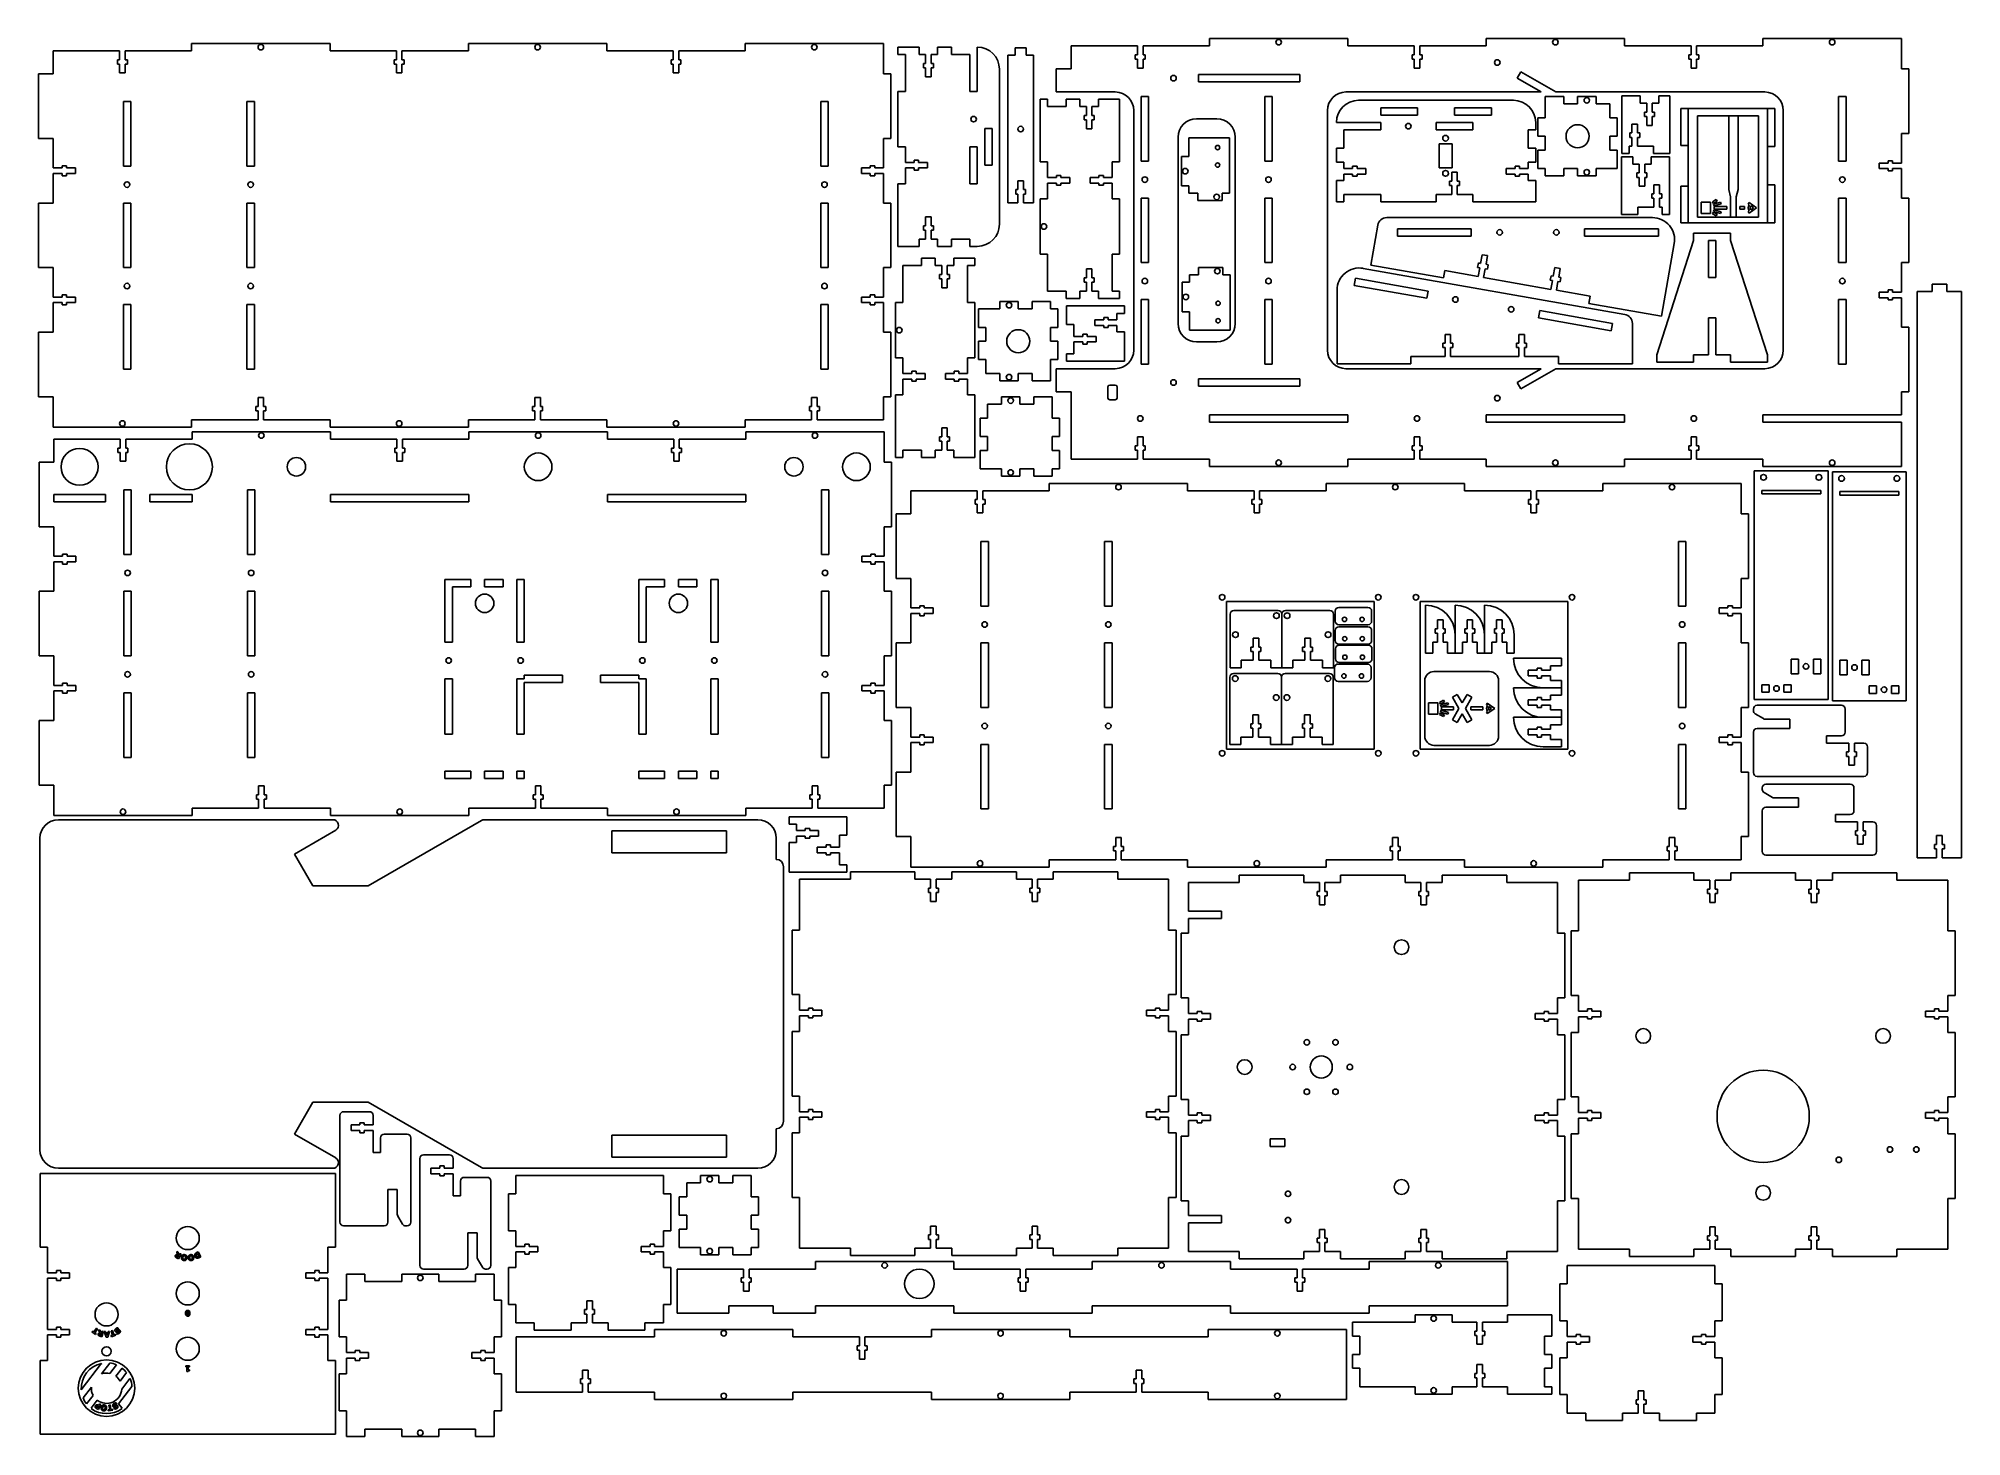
# Model space of a CAD drawing. Header units: millimetres. Extents: x 26 to 1068, y 19 to 777.
import ezdxf

# ---------------------------------------------------------------- set-up
doc = ezdxf.new("R2010")
doc.units = ezdxf.units.MM
doc.layers.get('0').update_dxf_attribs({"lineweight": 25})

msp = doc.modelspace()

# ---------------------------------------------------------------- linework, layer by layer
for p, q in [((183.9, 774.6), (108.9, 774.6)), ((108.9, 774.6), (108.9, 770.6)), ((183.9, 770.6), (183.9, 774.6)), ((333.9, 774.6), (258.9, 774.6)), ((258.9, 774.6), (258.9, 770.6)), ((333.9, 770.6), (333.9, 774.6)), ((483.9, 774.6), (408.9, 774.6)), ((408.9, 774.6), (408.9, 770.6)), ((483.9, 758.1), (483.9, 774.6)), ((503.2, 772.6), (491.7, 772.6)), ((491.7, 772.6), (491.7, 768.6)), ((503.2, 768.6), (503.2, 772.6)), ((520.7, 772.6), (513.2, 772.6)), ((513.2, 772.6), (513.2, 768.6)), ((520.7, 768.6), (520.7, 772.6)), ((534.7, 772.6), (534.7, 748.6)), ((561.2, 772.2), (555.2, 772.2)), ((555.2, 772.2), (555.2, 768.2)), ((561.2, 768.2), (561.2, 772.2)), ((621.5, 773.3), (585.5, 773.3)), ((585.5, 773.3), (585.5, 760.8)), ((621.5, 768.5), (621.5, 773.3)), ((660.5, 773.3), (624.5, 773.3)), ((624.5, 773.3), (624.5, 768.5)), ((735.5, 777.3), (660.5, 777.3)), ((660.5, 777.3), (660.5, 773.3)), ((735.5, 773.3), (735.5, 777.3)), ((771.5, 773.3), (735.5, 773.3)), ((771.5, 768.5), (771.5, 773.3)), ((810.5, 773.3), (774.5, 773.3)), ((774.5, 773.3), (774.5, 768.5)), ((885.5, 777.3), (810.5, 777.3)), ((810.5, 777.3), (810.5, 773.3)), ((885.5, 773.3), (885.5, 777.3)), ((921.5, 773.3), (885.5, 773.3)), ((921.5, 768.5), (921.5, 773.3)), ((960.5, 773.3), (924.5, 773.3)), ((924.5, 773.3), (924.5, 768.5)), ((1035.5, 777.3), (960.5, 777.3)), ((960.5, 777.3), (960.5, 773.3)), ((1035.5, 760.8), (1035.5, 777.3)), ((69.9, 770.6), (33.9, 770.6)), ((33.9, 770.6), (33.9, 758.1)), ((68.7, 763.4), (68.7, 765.8)), ((68.7, 765.8), (69.9, 765.8)), ((69.9, 763.4), (68.7, 763.4)), ((69.9, 765.8), (69.9, 770.6)), ((69.9, 758.6), (69.9, 763.4)), ((108.9, 770.6), (72.9, 770.6)), ((72.9, 770.6), (72.9, 765.8)), ((72.9, 765.8), (74.1, 765.8)), ((74.1, 763.4), (72.9, 763.4)), ((72.9, 763.4), (72.9, 758.6)), ((74.1, 765.8), (74.1, 763.4)), ((219.9, 770.6), (183.9, 770.6)), ((218.7, 763.4), (218.7, 765.8)), ((218.7, 765.8), (219.9, 765.8)), ((219.9, 763.4), (218.7, 763.4)), ((219.9, 765.8), (219.9, 770.6)), ((219.9, 758.6), (219.9, 763.4)), ((258.9, 770.6), (222.9, 770.6)), ((222.9, 770.6), (222.9, 765.8)), ((222.9, 765.8), (224.1, 765.8)), ((224.1, 763.4), (222.9, 763.4)), ((222.9, 763.4), (222.9, 758.6)), ((224.1, 765.8), (224.1, 763.4)), ((369.9, 770.6), (333.9, 770.6)), ((368.7, 763.4), (368.7, 765.8)), ((368.7, 765.8), (369.9, 765.8)), ((369.9, 763.4), (368.7, 763.4)), ((369.9, 765.8), (369.9, 770.6)), ((369.9, 758.6), (369.9, 763.4)), ((408.9, 770.6), (372.9, 770.6)), ((372.9, 770.6), (372.9, 765.8)), ((372.9, 765.8), (374.1, 765.8)), ((374.1, 763.4), (372.9, 763.4)), ((372.9, 763.4), (372.9, 758.6)), ((374.1, 765.8), (374.1, 763.4)), ((491.7, 768.6), (495.7, 768.6)), ((495.7, 768.6), (495.7, 748.6)), ((506.7, 768.6), (503.2, 768.6)), ((505.5, 761.4), (505.5, 763.8)), ((505.5, 763.8), (506.7, 763.8)), ((506.7, 761.4), (505.5, 761.4)), ((506.7, 763.8), (506.7, 768.6)), ((506.7, 756.6), (506.7, 761.4)), ((513.2, 768.6), (509.7, 768.6)), ((509.7, 768.6), (509.7, 763.8)), ((509.7, 763.8), (510.9, 763.8)), ((510.9, 761.4), (509.7, 761.4)), ((509.7, 761.4), (509.7, 756.6)), ((510.9, 763.8), (510.9, 761.4)), ((530.7, 768.6), (520.7, 768.6)), ((530.7, 748.6), (530.7, 768.6)), ((555.2, 768.2), (551.2, 768.2)), ((551.2, 768.2), (551.2, 688.2)), ((565.2, 768.2), (561.2, 768.2)), ((565.2, 688.2), (565.2, 768.2)), ((585.5, 760.8), (577.5, 760.8)), ((577.5, 760.8), (577.5, 748.3)), ((620.3, 766.1), (620.3, 768.5)), ((620.3, 768.5), (621.5, 768.5)), ((621.5, 766.1), (620.3, 766.1)), ((621.5, 761.3), (621.5, 766.1)), ((624.5, 761.3), (621.5, 761.3)), ((624.5, 768.5), (625.7, 768.5)), ((625.7, 766.1), (624.5, 766.1)), ((624.5, 766.1), (624.5, 761.3)), ((625.7, 768.5), (625.7, 766.1)), ((770.3, 766.1), (770.3, 768.5)), ((770.3, 768.5), (771.5, 768.5)), ((771.5, 766.1), (770.3, 766.1)), ((771.5, 761.3), (771.5, 766.1)), ((774.5, 761.3), (771.5, 761.3)), ((774.5, 768.5), (775.7, 768.5)), ((775.7, 766.1), (774.5, 766.1)), ((774.5, 766.1), (774.5, 761.3)), ((775.7, 768.5), (775.7, 766.1)), ((920.3, 766.1), (920.3, 768.5)), ((920.3, 768.5), (921.5, 768.5)), ((921.5, 766.1), (920.3, 766.1)), ((921.5, 761.3), (921.5, 766.1)), ((924.5, 761.3), (921.5, 761.3)), ((924.5, 768.5), (925.7, 768.5)), ((925.7, 766.1), (924.5, 766.1)), ((924.5, 766.1), (924.5, 761.3)), ((925.7, 768.5), (925.7, 766.1)), ((1039.5, 760.8), (1035.5, 760.8)), ((1039.5, 725.8), (1039.5, 760.8)), ((33.9, 758.1), (25.9, 758.1)), ((25.9, 758.1), (25.9, 723.1)), ((72.9, 758.6), (69.9, 758.6)), ((222.9, 758.6), (219.9, 758.6)), ((372.9, 758.6), (369.9, 758.6)), ((487.9, 758.1), (483.9, 758.1)), ((487.9, 723.1), (487.9, 758.1)), ((509.7, 756.6), (506.7, 756.6)), ((546.7, 676.6), (546.7, 760.6)), ((654.5, 753.8), (654.5, 757.8)), ((654.5, 757.8), (709.5, 757.8)), ((709.5, 753.8), (654.5, 753.8)), ((709.5, 757.8), (709.5, 753.8)), ((827.2, 755.8), (829.2, 759.3)), ((840.2, 748.3), (827.2, 755.8)), ((829.2, 759.3), (848.2, 748.3)), ((71.9, 708.1), (71.9, 743.1)), ((71.9, 743.1), (75.9, 743.1)), ((75.9, 743.1), (75.9, 708.1)), ((138.9, 708.1), (138.9, 743.1)), ((138.9, 743.1), (142.9, 743.1)), ((142.9, 743.1), (142.9, 708.1)), ((449.9, 708.1), (449.9, 743.1)), ((449.9, 743.1), (453.9, 743.1)), ((453.9, 743.1), (453.9, 708.1)), ((495.7, 748.6), (491.7, 748.6)), ((491.7, 748.6), (491.7, 718.6)), ((534.7, 748.6), (530.7, 748.6)), ((572.8, 744.4), (568.8, 744.4)), ((568.8, 744.4), (568.8, 710.4)), ((572.8, 740.4), (572.8, 744.4)), ((582.8, 740.4), (572.8, 740.4)), ((577.5, 748.3), (609.5, 748.3)), ((590.3, 744.4), (582.8, 744.4)), ((582.8, 744.4), (582.8, 740.4)), ((590.3, 740.4), (590.3, 744.4)), ((593.8, 740.4), (590.3, 740.4)), ((593.8, 735.6), (593.8, 740.4)), ((600.3, 740.4), (596.8, 740.4)), ((596.8, 740.4), (596.8, 735.6)), ((611.8, 744.4), (600.3, 744.4)), ((600.3, 744.4), (600.3, 740.4)), ((611.8, 710.4), (611.8, 744.4)), ((623.5, 710.8), (623.5, 745.8)), ((623.5, 745.8), (627.5, 745.8)), ((627.5, 745.8), (627.5, 710.8)), ((690.5, 710.8), (690.5, 745.8)), ((690.5, 745.8), (694.5, 745.8)), ((694.5, 745.8), (694.5, 710.8)), ((734.5, 748.3), (840.2, 748.3)), ((825.3, 743.8), (741.3, 743.8)), ((852.5, 745.8), (842.5, 745.8)), ((842.5, 745.8), (842.5, 734.3)), ((848.2, 748.3), (961.5, 748.3)), ((852.5, 741.8), (852.5, 745.8)), ((860, 741.8), (852.5, 741.8)), ((870, 745.8), (860, 745.8)), ((860, 745.8), (860, 741.8)), ((870, 741.8), (870, 745.8)), ((877.5, 741.8), (870, 741.8)), ((877.5, 734.3), (877.5, 741.8)), ((894, 746.2), (884, 746.2)), ((884, 746.2), (884, 714.9)), ((894, 742.2), (894, 746.2)), ((897.5, 742.2), (894, 742.2)), ((897.5, 737.4), (897.5, 742.2)), ((904, 742.2), (900.5, 742.2)), ((900.5, 742.2), (900.5, 737.4)), ((910, 746.2), (904, 746.2)), ((904, 746.2), (904, 742.2)), ((910, 714.9), (910, 746.2)), ((1001.5, 710.8), (1001.5, 745.8)), ((1001.5, 745.8), (1005.5, 745.8)), ((1005.5, 745.8), (1005.5, 710.8)), ((592.6, 733.2), (592.6, 735.6)), ((592.6, 735.6), (593.8, 735.6)), ((593.8, 733.2), (592.6, 733.2)), ((593.8, 728.4), (593.8, 733.2)), ((596.8, 735.6), (598, 735.6)), ((598, 733.2), (596.8, 733.2)), ((596.8, 733.2), (596.8, 728.4)), ((598, 735.6), (598, 733.2)), ((619.5, 738.3), (619.5, 608.3)), ((653.5, 733.8), (664.5, 733.8)), ((724.5, 608.3), (724.5, 738.3)), ((729.3, 731.8), (753.3, 731.8)), ((753.3, 735.8), (753.3, 739.8)), ((753.3, 739.8), (773.3, 739.8)), ((773.3, 735.8), (753.3, 735.8)), ((753.3, 731.8), (753.3, 727.8)), ((773.3, 739.8), (773.3, 735.8)), ((783.3, 731.8), (803.3, 731.8)), ((783.3, 727.8), (783.3, 731.8)), ((793.3, 735.8), (793.3, 739.8)), ((793.3, 739.8), (813.3, 739.8)), ((813.3, 735.8), (793.3, 735.8)), ((803.3, 731.8), (803.3, 727.8)), ((813.3, 739.8), (813.3, 735.8)), ((837.3, 727.8), (837.3, 731.8)), ((842.5, 734.3), (838.5, 734.3)), ((838.5, 734.3), (838.5, 724.3)), ((881.5, 734.3), (877.5, 734.3)), ((881.5, 724.3), (881.5, 734.3)), ((889.5, 726.1), (889.5, 730.9)), ((889.5, 730.9), (892.5, 730.9)), ((892.5, 730.9), (892.5, 726.1)), ((896.3, 735), (896.3, 737.4)), ((896.3, 737.4), (897.5, 737.4)), ((897.5, 735), (896.3, 735)), ((897.5, 730.2), (897.5, 735)), ((900.5, 730.2), (897.5, 730.2)), ((900.5, 737.4), (901.7, 737.4)), ((901.7, 735), (900.5, 735)), ((900.5, 735), (900.5, 730.2)), ((901.7, 737.4), (901.7, 735)), ((920, 739.3), (916, 739.3)), ((916, 739.3), (916, 719.3)), ((916, 719.3), (916, 739.3)), ((916, 739.3), (920, 739.3)), ((963, 739.3), (920, 739.3)), ((920, 739.3), (920, 719.3)), ((920, 719.3), (920, 739.3)), ((942, 735.3), (925, 735.3)), ((925, 735.3), (925, 680.4)), ((925, 680.4), (925, 735.3)), ((925, 735.3), (942, 735.3)), ((942, 695.5), (942, 735.3)), ((942, 735.3), (942, 695.5)), ((947, 735.3), (942, 735.3)), ((942, 735.3), (942, 695.5)), ((947, 695.5), (947, 735.3)), ((947, 735.3), (947, 695.5)), ((958, 735.3), (947, 735.3)), ((947, 695.5), (947, 735.3)), ((947, 735.3), (958, 735.3)), ((958, 680.4), (958, 735.3)), ((958, 735.3), (958, 680.4)), ((963, 718.7), (963, 739.3)), ((967, 739.3), (963, 739.3)), ((963, 739.3), (963, 718.7)), ((963, 739.3), (967, 739.3)), ((967, 718.7), (967, 739.3)), ((967, 739.3), (967, 718.7)), ((971.5, 738.3), (971.5, 608.3)), ((25.9, 723.1), (33.9, 723.1)), ((33.9, 723.1), (33.9, 707.1)), ((483.9, 707.1), (483.9, 723.1)), ((483.9, 723.1), (487.9, 723.1)), ((538.7, 708.6), (538.7, 728.6)), ((538.7, 728.6), (542.7, 728.6)), ((542.7, 728.6), (542.7, 708.6)), ((596.8, 728.4), (593.8, 728.4)), ((643.5, 622.8), (643.5, 723.8)), ((671.4, 723.4), (649.4, 723.4)), ((649.4, 723.4), (649.4, 713.4)), ((671.4, 693.4), (671.4, 723.4)), ((674.5, 723.8), (674.5, 622.8)), ((753.3, 727.8), (733.3, 727.8)), ((733.3, 727.8), (733.3, 717.8)), ((803.3, 727.8), (783.3, 727.8)), ((785, 707.2), (785, 720.2)), ((785, 720.2), (792, 720.2)), ((792, 720.2), (792, 707.2)), ((833.3, 717.8), (833.3, 727.8)), ((833.3, 727.8), (837.3, 727.8)), ((838.5, 724.3), (842.5, 724.3)), ((842.5, 724.3), (842.5, 716.8)), ((877.5, 716.8), (877.5, 724.3)), ((877.5, 724.3), (881.5, 724.3)), ((888.3, 723.7), (888.3, 726.1)), ((888.3, 726.1), (889.5, 726.1)), ((889.5, 723.7), (888.3, 723.7)), ((889.5, 718.9), (889.5, 723.7)), ((892.5, 726.1), (893.7, 726.1)), ((893.7, 723.7), (892.5, 723.7)), ((892.5, 723.7), (892.5, 718.9)), ((893.7, 726.1), (893.7, 723.7)), ((916, 719.3), (920, 719.3)), ((920, 719.3), (916, 719.3)), ((920, 719.3), (920, 697.3)), ((1035.5, 709.8), (1035.5, 725.8)), ((1035.5, 725.8), (1039.5, 725.8)), ((491.7, 718.6), (495.7, 718.6)), ((495.7, 718.6), (495.7, 710.1)), ((495.7, 710.1), (500.5, 710.1)), ((500.5, 710.1), (500.5, 711.3)), ((500.5, 711.3), (502.9, 711.3)), ((502.9, 711.3), (502.9, 710.1)), ((502.9, 710.1), (507.7, 710.1)), ((507.7, 710.1), (507.7, 707.1)), ((530.7, 698.6), (530.7, 718.6)), ((530.7, 718.6), (534.7, 718.6)), ((534.7, 718.6), (534.7, 698.6)), ((568.8, 710.4), (572.8, 710.4)), ((572.8, 710.4), (572.8, 701.9)), ((607.8, 701.9), (607.8, 710.4)), ((607.8, 710.4), (611.8, 710.4)), ((627.5, 710.8), (623.5, 710.8)), ((649.4, 713.4), (645.4, 713.4)), ((645.4, 713.4), (645.4, 697.4)), ((694.5, 710.8), (690.5, 710.8)), ((733.3, 717.8), (729.3, 717.8)), ((729.3, 717.8), (729.3, 710.3)), ((729.3, 710.3), (733.3, 710.3)), ((733.3, 710.3), (733.3, 706.8)), ((837.3, 717.8), (833.3, 717.8)), ((833.3, 706.8), (833.3, 710.3)), ((833.3, 710.3), (837.3, 710.3)), ((837.3, 710.3), (837.3, 717.8)), ((842.5, 716.8), (838.5, 716.8)), ((838.5, 716.8), (838.5, 706.8)), ((881.5, 716.8), (877.5, 716.8)), ((881.5, 706.8), (881.5, 716.8)), ((889.9, 713.2), (883.9, 713.2)), ((883.9, 713.2), (883.9, 681.9)), ((884, 714.9), (888, 714.9)), ((888, 714.9), (888, 718.9)), ((888, 718.9), (889.5, 718.9)), ((889.9, 709.2), (889.9, 713.2)), ((893.4, 709.2), (889.9, 709.2)), ((892.5, 718.9), (901.2, 718.9)), ((893.4, 704.4), (893.4, 709.2)), ((899.9, 709.2), (896.4, 709.2)), ((896.4, 709.2), (896.4, 704.4)), ((909.9, 713.2), (899.9, 713.2)), ((899.9, 713.2), (899.9, 709.2)), ((901.2, 718.9), (901.2, 714.9)), ((901.2, 714.9), (910, 714.9)), ((909.9, 681.9), (909.9, 713.2)), ((963, 698), (963, 718.7)), ((963, 718.7), (967, 718.7)), ((967, 718.7), (963, 718.7)), ((1005.5, 710.8), (1001.5, 710.8)), ((1023.5, 706.8), (1023.5, 709.8)), ((1023.5, 709.8), (1028.3, 709.8)), ((1028.3, 709.8), (1028.3, 711)), ((1028.3, 711), (1030.7, 711)), ((1030.7, 711), (1030.7, 709.8)), ((1030.7, 709.8), (1035.5, 709.8)), ((33.9, 707.1), (38.7, 707.1)), ((38.7, 704.1), (33.9, 704.1)), ((33.9, 704.1), (33.9, 688.1)), ((38.7, 707.1), (38.7, 708.3)), ((38.7, 708.3), (41.1, 708.3)), ((38.7, 702.9), (38.7, 704.1)), ((41.1, 702.9), (38.7, 702.9)), ((41.1, 708.3), (41.1, 707.1)), ((41.1, 707.1), (45.9, 707.1)), ((45.9, 704.1), (41.1, 704.1)), ((41.1, 704.1), (41.1, 702.9)), ((45.9, 707.1), (45.9, 704.1)), ((75.9, 708.1), (71.9, 708.1)), ((142.9, 708.1), (138.9, 708.1)), ((453.9, 708.1), (449.9, 708.1)), ((471.9, 704.1), (471.9, 707.1)), ((471.9, 707.1), (476.7, 707.1)), ((476.7, 704.1), (471.9, 704.1)), ((476.7, 707.1), (476.7, 708.3)), ((476.7, 708.3), (479.1, 708.3)), ((476.7, 702.9), (476.7, 704.1)), ((479.1, 702.9), (476.7, 702.9)), ((479.1, 708.3), (479.1, 707.1)), ((479.1, 707.1), (483.9, 707.1)), ((483.9, 704.1), (479.1, 704.1)), ((479.1, 704.1), (479.1, 702.9)), ((483.9, 688.1), (483.9, 704.1)), ((495.7, 698.6), (491.7, 698.6)), ((491.7, 698.6), (491.7, 664.6)), ((500.5, 707.1), (495.7, 707.1)), ((495.7, 707.1), (495.7, 698.6)), ((500.5, 705.9), (500.5, 707.1)), ((502.9, 705.9), (500.5, 705.9)), ((507.7, 707.1), (502.9, 707.1)), ((502.9, 707.1), (502.9, 705.9)), ((534.7, 698.6), (530.7, 698.6)), ((542.7, 708.6), (538.7, 708.6)), ((556.7, 695.4), (556.7, 700.2)), ((556.7, 700.2), (559.7, 700.2)), ((559.7, 700.2), (559.7, 695.4)), ((572.8, 701.9), (577.6, 701.9)), ((577.6, 698.9), (572.8, 698.9)), ((572.8, 698.9), (572.8, 690.4)), ((577.6, 701.9), (577.6, 703.1)), ((577.6, 703.1), (580, 703.1)), ((577.6, 697.7), (577.6, 698.9)), ((580, 703.1), (580, 701.9)), ((580, 701.9), (584.8, 701.9)), ((584.8, 698.9), (580, 698.9)), ((580, 698.9), (580, 697.7)), ((584.8, 701.9), (584.8, 698.9)), ((595.8, 698.9), (595.8, 701.9)), ((595.8, 701.9), (600.6, 701.9)), ((600.6, 698.9), (595.8, 698.9)), ((600.6, 701.9), (600.6, 703.1)), ((600.6, 703.1), (603, 703.1)), ((600.6, 697.7), (600.6, 698.9)), ((603, 703.1), (603, 701.9)), ((603, 701.9), (607.8, 701.9)), ((607.8, 698.9), (603, 698.9)), ((603, 698.9), (603, 697.7)), ((607.8, 690.4), (607.8, 698.9)), ((733.3, 700.3), (729.3, 700.3)), ((729.3, 700.3), (729.3, 688.8)), ((733.3, 706.8), (738.1, 706.8)), ((738.1, 703.8), (733.3, 703.8)), ((733.3, 703.8), (733.3, 700.3)), ((738.1, 706.8), (738.1, 708)), ((738.1, 708), (740.5, 708)), ((738.1, 702.6), (738.1, 703.8)), ((740.5, 702.6), (738.1, 702.6)), ((740.5, 708), (740.5, 706.8)), ((740.5, 706.8), (745.3, 706.8)), ((745.3, 703.8), (740.5, 703.8)), ((740.5, 703.8), (740.5, 702.6)), ((745.3, 706.8), (745.3, 703.8)), ((792, 707.2), (785, 707.2)), ((790.6, 697.6), (790.6, 700)), ((790.6, 700), (791.8, 700)), ((791.8, 700), (791.8, 704.8)), ((791.8, 704.8), (794.8, 704.8)), ((794.8, 704.8), (794.8, 700)), ((794.8, 700), (796, 700)), ((796, 700), (796, 697.6)), ((821.3, 703.8), (821.3, 706.8)), ((821.3, 706.8), (826.1, 706.8)), ((826.1, 703.8), (821.3, 703.8)), ((826.1, 706.8), (826.1, 708)), ((826.1, 708), (828.5, 708)), ((826.1, 702.6), (826.1, 703.8)), ((828.5, 702.6), (826.1, 702.6)), ((828.5, 708), (828.5, 706.8)), ((828.5, 706.8), (833.3, 706.8)), ((833.3, 703.8), (828.5, 703.8)), ((828.5, 703.8), (828.5, 702.6)), ((833.3, 700.3), (833.3, 703.8)), ((837.3, 700.3), (833.3, 700.3)), ((837.3, 688.8), (837.3, 700.3)), ((838.5, 706.8), (842.5, 706.8)), ((842.5, 706.8), (842.5, 702.8)), ((842.5, 702.8), (852.5, 702.8)), ((852.5, 702.8), (852.5, 706.8)), ((852.5, 706.8), (860, 706.8)), ((860, 706.8), (860, 702.8)), ((860, 702.8), (870, 702.8)), ((870, 702.8), (870, 706.8)), ((870, 706.8), (881.5, 706.8)), ((892.2, 702), (892.2, 704.4)), ((892.2, 704.4), (893.4, 704.4)), ((893.4, 702), (892.2, 702)), ((893.4, 697.2), (893.4, 702)), ((896.4, 704.4), (897.6, 704.4)), ((897.6, 702), (896.4, 702)), ((896.4, 702), (896.4, 697.2)), ((897.6, 704.4), (897.6, 702)), ((1028.3, 706.8), (1023.5, 706.8)), ((1028.3, 705.6), (1028.3, 706.8)), ((1030.7, 705.6), (1028.3, 705.6)), ((1035.5, 706.8), (1030.7, 706.8)), ((1030.7, 706.8), (1030.7, 705.6)), ((1035.5, 690.8), (1035.5, 706.8)), ((33.9, 688.1), (25.9, 688.1)), ((25.9, 688.1), (25.9, 653.1)), ((71.9, 653.1), (71.9, 688.1)), ((71.9, 688.1), (75.9, 688.1)), ((75.9, 688.1), (75.9, 653.1)), ((138.9, 653.1), (138.9, 688.1)), ((138.9, 688.1), (142.9, 688.1)), ((142.9, 688.1), (142.9, 653.1)), ((449.9, 653.1), (449.9, 688.1)), ((449.9, 688.1), (453.9, 688.1)), ((453.9, 688.1), (453.9, 653.1)), ((487.9, 688.1), (483.9, 688.1)), ((487.9, 653.1), (487.9, 688.1)), ((551.2, 688.2), (556.7, 688.2)), ((555.5, 693), (555.5, 695.4)), ((555.5, 695.4), (556.7, 695.4)), ((556.7, 693), (555.5, 693)), ((556.7, 688.2), (556.7, 693)), ((559.7, 695.4), (560.9, 695.4)), ((560.9, 693), (559.7, 693)), ((559.7, 693), (559.7, 688.2)), ((559.7, 688.2), (565.2, 688.2)), ((560.9, 695.4), (560.9, 693)), ((572.8, 690.4), (568.8, 690.4)), ((568.8, 690.4), (568.8, 660.4)), ((580, 697.7), (577.6, 697.7)), ((603, 697.7), (600.6, 697.7)), ((611.8, 690.4), (607.8, 690.4)), ((611.8, 660.4), (611.8, 690.4)), ((623.5, 655.8), (623.5, 690.8)), ((623.5, 690.8), (627.5, 690.8)), ((627.5, 690.8), (627.5, 655.8)), ((645.4, 697.4), (649.4, 697.4)), ((649.4, 697.4), (649.4, 693.4)), ((649.4, 693.4), (654.2, 693.4)), ((654.2, 693.4), (654.2, 689.4)), ((654.2, 689.4), (667.4, 689.4)), ((667.4, 689.4), (667.4, 693.4)), ((667.4, 693.4), (671.4, 693.4)), ((690.5, 655.8), (690.5, 690.8)), ((690.5, 690.8), (694.5, 690.8)), ((694.5, 690.8), (694.5, 655.8)), ((729.3, 688.8), (733.3, 688.8)), ((733.3, 688.8), (733.3, 692.8)), ((733.3, 692.8), (753.3, 692.8)), ((753.3, 692.8), (753.3, 688.8)), ((753.3, 688.8), (783.3, 688.8)), ((783.3, 688.8), (783.3, 692.8)), ((783.3, 692.8), (791.8, 692.8)), ((791.8, 697.6), (790.6, 697.6)), ((791.8, 692.8), (791.8, 697.6)), ((796, 697.6), (794.8, 697.6)), ((794.8, 697.6), (794.8, 692.8)), ((794.8, 692.8), (803.3, 692.8)), ((803.3, 692.8), (803.3, 688.8)), ((803.3, 688.8), (837.3, 688.8)), ((896.4, 697.2), (893.4, 697.2)), ((900.2, 690.7), (900.2, 693.1)), ((900.2, 693.1), (901.4, 693.1)), ((901.4, 690.7), (900.2, 690.7)), ((901.4, 693.1), (901.4, 697.9)), ((901.4, 697.9), (904.4, 697.9)), ((901.4, 685.9), (901.4, 690.7)), ((904.4, 697.9), (904.4, 693.1)), ((904.4, 693.1), (905.6, 693.1)), ((905.6, 690.7), (904.4, 690.7)), ((904.4, 690.7), (904.4, 685.9)), ((905.6, 693.1), (905.6, 690.7)), ((920, 697.3), (916, 697.3)), ((916, 697.3), (916, 677.3)), ((916, 677.3), (916, 697.3)), ((916, 697.3), (920, 697.3)), ((920, 697.3), (920, 677.3)), ((920, 677.3), (920, 697.3)), ((932, 688.6), (927, 688.6)), ((927, 688.6), (927, 682.4)), ((932, 682.4), (932, 688.6)), ((935.2, 690), (933.1, 688.7)), ((933.1, 688.7), (933.6, 687.9)), ((933.6, 687.9), (935.7, 689.1)), ((937.5, 688.6), (933.7, 687.5)), ((935.7, 689.1), (935.2, 690)), ((937.8, 687.7), (937.5, 688.6)), ((942.9, 691.5), (942, 695.5)), ((942, 695.5), (942.9, 691.5)), ((942, 695.5), (942.9, 691.5)), ((942.9, 680.4), (942.9, 691.5)), ((942.9, 691.5), (942.9, 680.4)), ((942.9, 691.5), (942.9, 680.4)), ((946, 691.5), (947, 695.5)), ((947, 695.5), (946, 691.5)), ((946, 691.5), (947, 695.5)), ((946, 680.4), (946, 691.5)), ((946, 691.5), (946, 680.4)), ((946, 680.4), (946, 691.5)), ((953, 688.4), (952.4, 687.5)), ((957, 685.5), (953, 688.4)), ((963, 677.3), (963, 698)), ((967, 698), (963, 698)), ((963, 698), (963, 677.3)), ((963, 698), (967, 698)), ((967, 677.3), (967, 698)), ((967, 698), (967, 677.3)), ((1001.5, 655.8), (1001.5, 690.8)), ((1001.5, 690.8), (1005.5, 690.8)), ((1005.5, 690.8), (1005.5, 655.8)), ((1039.5, 690.8), (1035.5, 690.8)), ((1039.5, 655.8), (1039.5, 690.8)), ((506.7, 675.8), (506.7, 680.6)), ((506.7, 680.6), (509.7, 680.6)), ((509.7, 680.6), (509.7, 675.8)), ((900.6, 680.2), (756.6, 680.2)), ((883.9, 681.9), (892.7, 681.9)), ((892.7, 681.9), (892.7, 685.9)), ((892.7, 685.9), (901.4, 685.9)), ((904.4, 685.9), (905.9, 685.9)), ((905.9, 685.9), (905.9, 681.9)), ((905.9, 681.9), (909.9, 681.9)), ((925, 680.4), (942.9, 680.4)), ((942.9, 680.4), (925, 680.4)), ((927, 682.4), (932, 682.4)), ((933.6, 683.2), (933.1, 682.3)), ((933.1, 682.3), (935.2, 681.1)), ((935.7, 682), (933.6, 683.2)), ((933.7, 687.5), (934, 686.6)), ((934, 684.5), (933.7, 683.5)), ((933.7, 683.5), (937.5, 682.4)), ((934, 686.6), (937.8, 687.7)), ((940.9, 686.3), (934, 686.3)), ((934, 686.3), (934, 684.8)), ((934, 684.8), (940.9, 684.8)), ((937.8, 683.4), (934, 684.5)), ((935.2, 681.1), (935.7, 682)), ((937.5, 682.4), (937.8, 683.4)), ((940.9, 684.8), (940.9, 686.3)), ((942.9, 680.4), (946, 680.4)), ((946, 680.4), (958, 680.4)), ((958, 680.4), (946, 680.4)), ((950.5, 686.3), (948, 686.3)), ((948, 686.3), (948, 684.8)), ((948, 684.8), (950.5, 684.8)), ((950.5, 684.8), (950.5, 686.3)), ((952.4, 687.5), (953, 687.1)), ((953, 684), (952.4, 683.5)), ((952.4, 683.5), (953, 682.7)), ((953, 682.7), (957, 685.5)), ((953.9, 686.5), (955.3, 685.5)), ((955.3, 685.5), (953.9, 684.5)), ((503.2, 664.6), (503.2, 668.6)), ((503.2, 668.6), (506.7, 668.6)), ((505.5, 673.4), (505.5, 675.8)), ((505.5, 675.8), (506.7, 675.8)), ((506.7, 673.4), (505.5, 673.4)), ((506.7, 668.6), (506.7, 673.4)), ((509.7, 675.8), (510.9, 675.8)), ((510.9, 673.4), (509.7, 673.4)), ((509.7, 673.4), (509.7, 668.6)), ((509.7, 668.6), (513.2, 668.6)), ((510.9, 675.8), (510.9, 673.4)), ((513.2, 668.6), (513.2, 664.6)), ((520.7, 664.6), (520.7, 668.6)), ((520.7, 668.6), (530.7, 668.6)), ((530.7, 668.6), (530.7, 664.6)), ((751.7, 676.1), (747.9, 654.5)), ((762.4, 670.2), (762.4, 674.2)), ((762.4, 674.2), (802.4, 674.2)), ((802.4, 670.2), (762.4, 670.2)), ((802.4, 674.2), (802.4, 670.2)), ((863.8, 674.2), (903.8, 674.2)), ((863.8, 670.2), (863.8, 674.2)), ((903.8, 670.2), (863.8, 670.2)), ((922.9, 667.8), (902.9, 605.8)), ((903.8, 674.2), (903.8, 670.2)), ((916, 677.3), (920, 677.3)), ((920, 677.3), (916, 677.3)), ((920, 677.3), (963, 677.3)), ((942.9, 671.8), (922.9, 671.8)), ((922.9, 671.8), (922.9, 667.8)), ((930.9, 667.8), (934.9, 667.8)), ((930.9, 647.8), (930.9, 667.8)), ((934.9, 667.8), (934.9, 647.8)), ((942.9, 667.8), (942.9, 671.8)), ((962.9, 605.8), (942.9, 667.8)), ((963, 677.3), (967, 677.3)), ((967, 677.3), (963, 677.3)), ((491.7, 664.6), (503.2, 664.6)), ((511.9, 658.2), (504.4, 658.2)), ((504.4, 658.2), (504.4, 654.2)), ((511.9, 654.2), (511.9, 658.2)), ((513.2, 664.6), (520.7, 664.6)), ((533.4, 658.2), (521.9, 658.2)), ((521.9, 658.2), (521.9, 654.2)), ((530.7, 664.6), (534.7, 664.6)), ((533.4, 654.2), (533.4, 658.2)), ((568.8, 660.4), (572.8, 660.4)), ((572.8, 660.4), (572.8, 640.4)), ((607.8, 640.4), (607.8, 660.4)), ((607.8, 660.4), (611.8, 660.4)), ((807.4, 655.4), (808.3, 660.1)), ((808.3, 660.1), (811.2, 659.6)), ((811.2, 659.6), (810.4, 654.9)), ((905.5, 626.7), (912.4, 666.1)), ((25.9, 653.1), (33.9, 653.1)), ((33.9, 653.1), (33.9, 637.1)), ((75.9, 653.1), (71.9, 653.1)), ((142.9, 653.1), (138.9, 653.1)), ((453.9, 653.1), (449.9, 653.1)), ((483.9, 637.1), (483.9, 653.1)), ((483.9, 653.1), (487.9, 653.1)), ((504.4, 654.2), (494.4, 654.2)), ((494.4, 654.2), (494.4, 634.2)), ((515.4, 654.2), (511.9, 654.2)), ((514.2, 647), (514.2, 649.4)), ((514.2, 649.4), (515.4, 649.4)), ((515.4, 647), (514.2, 647)), ((515.4, 649.4), (515.4, 654.2)), ((515.4, 642.2), (515.4, 647)), ((521.9, 654.2), (518.4, 654.2)), ((518.4, 654.2), (518.4, 649.4)), ((518.4, 649.4), (519.6, 649.4)), ((519.6, 647), (518.4, 647)), ((518.4, 647), (518.4, 642.2)), ((519.6, 649.4), (519.6, 647)), ((529.4, 634.2), (529.4, 654.2)), ((529.4, 654.2), (533.4, 654.2)), ((592.6, 645.2), (592.6, 647.6)), ((592.6, 647.6), (593.8, 647.6)), ((593.8, 647.6), (593.8, 652.4)), ((593.8, 652.4), (596.8, 652.4)), ((596.8, 652.4), (596.8, 647.6)), ((596.8, 647.6), (598, 647.6)), ((598, 647.6), (598, 645.2)), ((627.5, 655.8), (623.5, 655.8)), ((654.5, 649.2), (649.7, 649.2)), ((649.7, 649.2), (649.7, 645.2)), ((667.7, 653.2), (654.5, 653.2)), ((654.5, 653.2), (654.5, 649.2)), ((667.7, 649.2), (667.7, 653.2)), ((671.7, 649.2), (667.7, 649.2)), ((671.7, 619.2), (671.7, 649.2)), ((694.5, 655.8), (690.5, 655.8)), ((738.9, 643.4), (739.6, 647.4)), ((739.6, 647.4), (779, 640.4)), ((885.6, 627.7), (743.8, 652.7)), ((747.9, 654.5), (787.3, 647.6)), ((787.3, 647.6), (788, 651.5)), ((788, 651.5), (806.2, 648.3)), ((805.8, 653.2), (806.3, 655.6)), ((807, 653), (805.8, 653.2)), ((806.2, 648.3), (807, 653)), ((806.3, 655.6), (807.4, 655.4)), ((810, 652.5), (809.1, 647.8)), ((809.1, 647.8), (845.6, 641.3)), ((811.2, 652.3), (810, 652.5)), ((810.4, 654.9), (811.6, 654.6)), ((811.6, 654.6), (811.2, 652.3)), ((845.2, 646.3), (845.7, 648.6)), ((846.4, 646.1), (845.2, 646.3)), ((845.7, 648.6), (846.8, 648.4)), ((846.8, 648.4), (847.7, 653.2)), ((847.7, 653.2), (850.6, 652.6)), ((850.6, 652.6), (849.8, 647.9)), ((849.8, 647.9), (851, 647.7)), ((851, 647.7), (850.6, 645.3)), ((934.9, 647.8), (930.9, 647.8)), ((1005.5, 655.8), (1001.5, 655.8)), ((1035.5, 639.8), (1035.5, 655.8)), ((1035.5, 655.8), (1039.5, 655.8)), ((33.9, 637.1), (38.7, 637.1)), ((38.7, 637.1), (38.7, 638.3)), ((38.7, 638.3), (41.1, 638.3)), ((41.1, 638.3), (41.1, 637.1)), ((41.1, 637.1), (45.9, 637.1)), ((45.9, 637.1), (45.9, 634.1)), ((471.9, 634.1), (471.9, 637.1)), ((471.9, 637.1), (476.7, 637.1)), ((476.7, 637.1), (476.7, 638.3)), ((476.7, 638.3), (479.1, 638.3)), ((479.1, 638.3), (479.1, 637.1)), ((479.1, 637.1), (483.9, 637.1)), ((518.4, 642.2), (515.4, 642.2)), ((572.8, 640.4), (582.8, 640.4)), ((582.8, 640.4), (582.8, 636.4)), ((582.8, 636.4), (590.3, 636.4)), ((590.3, 636.4), (590.3, 640.4)), ((590.3, 640.4), (593.8, 640.4)), ((593.8, 645.2), (592.6, 645.2)), ((593.8, 640.4), (593.8, 645.2)), ((596.8, 645.2), (596.8, 640.4)), ((598, 645.2), (596.8, 645.2)), ((596.8, 640.4), (600.3, 640.4)), ((600.3, 640.4), (600.3, 636.4)), ((600.3, 636.4), (611.8, 636.4)), ((611.8, 640.4), (607.8, 640.4)), ((611.8, 636.4), (611.8, 640.4)), ((623.5, 600.8), (623.5, 635.8)), ((623.5, 635.8), (627.5, 635.8)), ((627.5, 635.8), (627.5, 600.8)), ((649.7, 645.2), (645.7, 645.2)), ((645.7, 645.2), (645.7, 629.2)), ((690.5, 600.8), (690.5, 635.8)), ((690.5, 635.8), (694.5, 635.8)), ((694.5, 635.8), (694.5, 600.8)), ((729.7, 640.9), (729.7, 600.9)), ((778.3, 636.5), (738.9, 643.4)), ((779, 640.4), (778.3, 636.5)), ((845.6, 641.3), (846.4, 646.1)), ((849.4, 645.5), (848.5, 640.8)), ((848.5, 640.8), (866.8, 637.6)), ((850.6, 645.3), (849.4, 645.5)), ((866.8, 637.6), (866.1, 633.7)), ((1001.5, 600.8), (1001.5, 635.8)), ((1001.5, 635.8), (1005.5, 635.8)), ((1005.5, 635.8), (1005.5, 600.8)), ((1023.5, 636.8), (1023.5, 639.8)), ((1023.5, 639.8), (1028.3, 639.8)), ((1028.3, 636.8), (1023.5, 636.8)), ((1028.3, 639.8), (1028.3, 641)), ((1028.3, 641), (1030.7, 641)), ((1028.3, 635.6), (1028.3, 636.8)), ((1030.7, 641), (1030.7, 639.8)), ((1030.7, 639.8), (1035.5, 639.8)), ((1035.5, 636.8), (1030.7, 636.8)), ((1030.7, 636.8), (1030.7, 635.6)), ((1035.5, 620.8), (1035.5, 636.8)), ((1052.1, 640.2), (1044.1, 640.2)), ((1044.1, 640.2), (1044.1, 333.2)), ((1060.1, 644.2), (1052.1, 644.2)), ((1052.1, 644.2), (1052.1, 640.2)), ((1060.1, 640.2), (1060.1, 644.2)), ((1068.1, 640.2), (1060.1, 640.2)), ((1068.1, 333.2), (1068.1, 640.2)), ((38.7, 634.1), (33.9, 634.1)), ((33.9, 634.1), (33.9, 618.1)), ((38.7, 632.9), (38.7, 634.1)), ((41.1, 632.9), (38.7, 632.9)), ((45.9, 634.1), (41.1, 634.1)), ((41.1, 634.1), (41.1, 632.9)), ((71.9, 598.1), (71.9, 633.1)), ((71.9, 633.1), (75.9, 633.1)), ((75.9, 633.1), (75.9, 598.1)), ((138.9, 598.1), (138.9, 633.1)), ((138.9, 633.1), (142.9, 633.1)), ((142.9, 633.1), (142.9, 598.1)), ((449.9, 598.1), (449.9, 633.1)), ((449.9, 633.1), (453.9, 633.1)), ((453.9, 633.1), (453.9, 598.1)), ((476.7, 634.1), (471.9, 634.1)), ((476.7, 632.9), (476.7, 634.1)), ((479.1, 632.9), (476.7, 632.9)), ((483.9, 634.1), (479.1, 634.1)), ((479.1, 634.1), (479.1, 632.9)), ((483.9, 618.1), (483.9, 634.1)), ((494.4, 634.2), (490.4, 634.2)), ((490.4, 634.2), (490.4, 604.2)), ((533.4, 634.2), (529.4, 634.2)), ((533.4, 604.2), (533.4, 634.2)), ((535.4, 630.7), (535.4, 620.7)), ((546.9, 630.7), (535.4, 630.7)), ((556.9, 634.7), (546.9, 634.7)), ((546.9, 634.7), (546.9, 630.7)), ((556.9, 630.7), (556.9, 634.7)), ((564.4, 630.7), (556.9, 630.7)), ((574.4, 634.7), (564.4, 634.7)), ((564.4, 634.7), (564.4, 630.7)), ((574.4, 630.7), (574.4, 634.7)), ((578.4, 630.7), (574.4, 630.7)), ((578.4, 620.7), (578.4, 630.7)), ((583.1, 632.3), (583.1, 622.3)), ((614.4, 632.3), (583.1, 632.3)), ((603.2, 624.8), (603.2, 626)), ((603.2, 626), (605.6, 626)), ((605.6, 626), (605.6, 624.8)), ((610.4, 624.8), (610.4, 628.3)), ((610.4, 628.3), (614.4, 628.3)), ((614.4, 628.3), (614.4, 632.3)), ((645.7, 629.2), (649.7, 629.2)), ((649.7, 629.2), (649.7, 619.2)), ((838.8, 625.8), (839.5, 629.8)), ((878.2, 618.9), (838.8, 625.8)), ((839.5, 629.8), (878.9, 622.8)), ((866.1, 633.7), (905.5, 626.7)), ((930.9, 605.8), (930.9, 625.8)), ((930.9, 625.8), (934.9, 625.8)), ((934.9, 625.8), (934.9, 605.8)), ((1030.7, 635.6), (1028.3, 635.6)), ((33.9, 618.1), (25.9, 618.1)), ((25.9, 618.1), (25.9, 583.1)), ((487.9, 618.1), (483.9, 618.1)), ((487.9, 583.1), (487.9, 618.1)), ((535.4, 620.7), (539.4, 620.7)), ((539.4, 620.7), (539.4, 613.2)), ((574.4, 613.2), (574.4, 620.7)), ((574.4, 620.7), (578.4, 620.7)), ((583.1, 622.3), (587.1, 622.3)), ((587.1, 622.3), (587.1, 615.8)), ((587.1, 615.8), (591.9, 615.8)), ((591.9, 615.8), (591.9, 617)), ((591.9, 617), (594.3, 617)), ((594.3, 617), (594.3, 615.8)), ((594.3, 615.8), (599.1, 615.8)), ((598.4, 621.8), (598.4, 624.8)), ((598.4, 624.8), (603.2, 624.8)), ((603.2, 621.8), (598.4, 621.8)), ((599.1, 615.8), (599.1, 612.8)), ((603.2, 620.6), (603.2, 621.8)), ((605.6, 620.6), (603.2, 620.6)), ((605.6, 624.8), (610.4, 624.8)), ((610.4, 621.8), (605.6, 621.8)), ((605.6, 621.8), (605.6, 620.6)), ((610.4, 618.3), (610.4, 621.8)), ((614.4, 618.3), (610.4, 618.3)), ((614.4, 602.3), (614.4, 618.3)), ((649.7, 619.2), (671.7, 619.2)), ((788.2, 612.1), (788.2, 616.9)), ((788.2, 616.9), (791.2, 616.9)), ((791.2, 616.9), (791.2, 612.1)), ((828.2, 612.1), (828.2, 616.9)), ((828.2, 616.9), (831.2, 616.9)), ((831.2, 616.9), (831.2, 612.1)), ((878.9, 622.8), (878.2, 618.9)), ((889.7, 600.9), (889.7, 622.8)), ((1039.5, 620.8), (1035.5, 620.8)), ((1039.5, 585.8), (1039.5, 620.8)), ((539.4, 613.2), (535.4, 613.2)), ((535.4, 613.2), (535.4, 603.2)), ((578.4, 613.2), (574.4, 613.2)), ((578.4, 603.2), (578.4, 613.2)), ((587.1, 606.3), (583.1, 606.3)), ((583.1, 606.3), (583.1, 602.3)), ((591.9, 612.8), (587.1, 612.8)), ((587.1, 612.8), (587.1, 606.3)), ((591.9, 611.6), (591.9, 612.8)), ((594.3, 611.6), (591.9, 611.6)), ((599.1, 612.8), (594.3, 612.8)), ((594.3, 612.8), (594.3, 611.6)), ((664.5, 612.8), (653.5, 612.8)), ((769.7, 600.9), (769.7, 604.9)), ((769.7, 604.9), (788.2, 604.9)), ((787, 609.7), (787, 612.1)), ((787, 612.1), (788.2, 612.1)), ((788.2, 609.7), (787, 609.7)), ((788.2, 604.9), (788.2, 609.7)), ((791.2, 612.1), (792.4, 612.1)), ((792.4, 609.7), (791.2, 609.7)), ((791.2, 609.7), (791.2, 604.9)), ((791.2, 604.9), (828.2, 604.9)), ((792.4, 612.1), (792.4, 609.7)), ((827, 609.7), (827, 612.1)), ((827, 612.1), (828.2, 612.1)), ((828.2, 609.7), (827, 609.7)), ((828.2, 604.9), (828.2, 609.7)), ((831.2, 612.1), (832.4, 612.1)), ((832.4, 609.7), (831.2, 609.7)), ((831.2, 609.7), (831.2, 604.9)), ((831.2, 604.9), (849.7, 604.9)), ((832.4, 612.1), (832.4, 609.7)), ((849.7, 604.9), (849.7, 600.9)), ((902.9, 605.8), (902.9, 601.8)), ((922.9, 605.8), (930.9, 605.8)), ((922.9, 601.8), (922.9, 605.8)), ((934.9, 605.8), (942.9, 605.8)), ((942.9, 605.8), (942.9, 601.8)), ((962.9, 601.8), (962.9, 605.8)), ((75.9, 598.1), (71.9, 598.1)), ((142.9, 598.1), (138.9, 598.1)), ((453.9, 598.1), (449.9, 598.1)), ((490.4, 604.2), (494.4, 604.2)), ((494.4, 604.2), (494.4, 595.7)), ((494.4, 595.7), (499.2, 595.7)), ((499.2, 595.7), (499.2, 596.9)), ((499.2, 596.9), (501.6, 596.9)), ((501.6, 596.9), (501.6, 595.7)), ((501.6, 595.7), (506.4, 595.7)), ((506.4, 595.7), (506.4, 592.7)), ((517.4, 592.7), (517.4, 595.7)), ((517.4, 595.7), (522.2, 595.7)), ((522.2, 595.7), (522.2, 596.9)), ((522.2, 596.9), (524.6, 596.9)), ((524.6, 596.9), (524.6, 595.7)), ((524.6, 595.7), (529.4, 595.7)), ((529.4, 595.7), (529.4, 604.2)), ((529.4, 604.2), (533.4, 604.2)), ((535.4, 603.2), (539.4, 603.2)), ((539.4, 603.2), (539.4, 595.7)), ((539.4, 595.7), (546.9, 595.7)), ((546.9, 595.7), (546.9, 591.7)), ((556.9, 591.7), (556.9, 595.7)), ((556.9, 595.7), (564.4, 595.7)), ((564.4, 595.7), (564.4, 591.7)), ((574.4, 591.7), (574.4, 603.2)), ((574.4, 603.2), (578.4, 603.2)), ((609.5, 598.3), (577.5, 598.3)), ((577.5, 598.3), (577.5, 585.8)), ((583.1, 602.3), (614.4, 602.3)), ((627.5, 600.8), (623.5, 600.8)), ((694.5, 600.8), (690.5, 600.8)), ((729.7, 600.9), (769.7, 600.9)), ((840.2, 598.3), (734.5, 598.3)), ((827.2, 590.8), (840.2, 598.3)), ((848.2, 598.3), (829.2, 587.4)), ((961.5, 598.3), (848.2, 598.3)), ((849.7, 600.9), (889.7, 600.9)), ((902.9, 601.8), (922.9, 601.8)), ((942.9, 601.8), (962.9, 601.8)), ((1005.5, 600.8), (1001.5, 600.8)), ((494.4, 584.2), (490.4, 584.2)), ((490.4, 584.2), (490.4, 550.2)), ((499.2, 592.7), (494.4, 592.7)), ((494.4, 592.7), (494.4, 584.2)), ((499.2, 591.5), (499.2, 592.7)), ((501.6, 591.5), (499.2, 591.5)), ((506.4, 592.7), (501.6, 592.7)), ((501.6, 592.7), (501.6, 591.5)), ((522.2, 592.7), (517.4, 592.7)), ((522.2, 591.5), (522.2, 592.7)), ((524.6, 591.5), (522.2, 591.5)), ((529.4, 592.7), (524.6, 592.7)), ((524.6, 592.7), (524.6, 591.5)), ((529.4, 584.2), (529.4, 592.7)), ((533.4, 584.2), (529.4, 584.2)), ((533.4, 550.2), (533.4, 584.2)), ((546.9, 591.7), (556.9, 591.7)), ((564.4, 591.7), (574.4, 591.7)), ((577.5, 585.8), (585.5, 585.8)), ((585.5, 585.8), (585.5, 549.3)), ((605.5, 582.4), (605.5, 588.4)), ((606.5, 589.4), (609.5, 589.4)), ((610.5, 588.4), (610.5, 582.4)), ((654.5, 588.8), (654.5, 592.8)), ((654.5, 592.8), (709.5, 592.8)), ((709.5, 588.8), (654.5, 588.8)), ((709.5, 592.8), (709.5, 588.8)), ((829.2, 587.4), (827.2, 590.8)), ((1035.5, 573.3), (1035.5, 585.8)), ((1035.5, 585.8), (1039.5, 585.8)), ((25.9, 583.1), (33.9, 583.1)), ((33.9, 583.1), (33.9, 566.6)), ((143.7, 575.4), (143.7, 577.8)), ((143.7, 577.8), (144.9, 577.8)), ((144.9, 575.4), (143.7, 575.4)), ((144.9, 577.8), (144.9, 582.6)), ((144.9, 582.6), (147.9, 582.6)), ((144.9, 570.6), (144.9, 575.4)), ((147.9, 582.6), (147.9, 577.8)), ((147.9, 577.8), (149.1, 577.8)), ((149.1, 575.4), (147.9, 575.4)), ((147.9, 575.4), (147.9, 570.6)), ((149.1, 577.8), (149.1, 575.4)), ((293.7, 575.4), (293.7, 577.8)), ((293.7, 577.8), (294.9, 577.8)), ((294.9, 575.4), (293.7, 575.4)), ((294.9, 577.8), (294.9, 582.6)), ((294.9, 582.6), (297.9, 582.6)), ((294.9, 570.6), (294.9, 575.4)), ((297.9, 582.6), (297.9, 577.8)), ((297.9, 577.8), (299.1, 577.8)), ((299.1, 575.4), (297.9, 575.4)), ((297.9, 575.4), (297.9, 570.6)), ((299.1, 577.8), (299.1, 575.4)), ((443.7, 575.4), (443.7, 577.8)), ((443.7, 577.8), (444.9, 577.8)), ((444.9, 575.4), (443.7, 575.4)), ((444.9, 577.8), (444.9, 582.6)), ((444.9, 582.6), (447.9, 582.6)), ((444.9, 570.6), (444.9, 575.4)), ((447.9, 582.6), (447.9, 577.8)), ((447.9, 577.8), (449.1, 577.8)), ((449.1, 575.4), (447.9, 575.4)), ((447.9, 575.4), (447.9, 570.6)), ((449.1, 577.8), (449.1, 575.4)), ((483.9, 570.6), (483.9, 583.1)), ((483.9, 583.1), (487.9, 583.1)), ((547.8, 579), (540.3, 579)), ((540.3, 579), (540.3, 571.5)), ((557.8, 583), (547.8, 583)), ((547.8, 583), (547.8, 579)), ((557.8, 579), (557.8, 583)), ((565.3, 579), (557.8, 579)), ((575.3, 583), (565.3, 583)), ((565.3, 583), (565.3, 579)), ((575.3, 571.5), (575.3, 583)), ((609.5, 581.4), (606.5, 581.4)), ((660.5, 569.3), (660.5, 573.3)), ((660.5, 573.3), (735.5, 573.3)), ((735.5, 573.3), (735.5, 569.3)), ((810.5, 569.3), (810.5, 573.3)), ((810.5, 573.3), (885.5, 573.3)), ((885.5, 573.3), (885.5, 569.3)), ((960.5, 569.3), (960.5, 573.3)), ((960.5, 573.3), (1035.5, 573.3)), ((33.9, 566.6), (108.9, 566.6)), ((108.9, 566.6), (108.9, 570.6)), ((108.9, 570.6), (144.9, 570.6)), ((184.2, 564.1), (109.2, 564.1)), ((109.2, 564.1), (109.2, 560.1)), ((147.9, 570.6), (183.9, 570.6)), ((183.9, 570.6), (183.9, 566.6)), ((183.9, 566.6), (258.9, 566.6)), ((184.2, 560.1), (184.2, 564.1)), ((258.9, 566.6), (258.9, 570.6)), ((258.9, 570.6), (294.9, 570.6)), ((334.2, 564.1), (259.2, 564.1)), ((259.2, 564.1), (259.2, 560.1)), ((297.9, 570.6), (333.9, 570.6)), ((333.9, 570.6), (333.9, 566.6)), ((333.9, 566.6), (408.9, 566.6)), ((334.2, 560.1), (334.2, 564.1)), ((408.9, 566.6), (408.9, 570.6)), ((408.9, 570.6), (444.9, 570.6)), ((484.2, 564.1), (409.2, 564.1)), ((409.2, 564.1), (409.2, 560.1)), ((447.9, 570.6), (483.9, 570.6)), ((484.2, 547.6), (484.2, 564.1)), ((515.4, 561.4), (515.4, 566.2)), ((515.4, 566.2), (518.4, 566.2)), ((518.4, 566.2), (518.4, 561.4)), ((540.3, 571.5), (536.3, 571.5)), ((536.3, 571.5), (536.3, 561.5)), ((579.3, 571.5), (575.3, 571.5)), ((579.3, 561.5), (579.3, 571.5)), ((735.5, 569.3), (660.5, 569.3)), ((885.5, 569.3), (810.5, 569.3)), ((1035.5, 569.3), (960.5, 569.3)), ((1035.5, 545.3), (1035.5, 569.3)), ((70.2, 560.1), (34.2, 560.1)), ((34.2, 560.1), (34.2, 547.6)), ((69, 552.9), (69, 555.3)), ((69, 555.3), (70.2, 555.3)), ((70.2, 552.9), (69, 552.9)), ((70.2, 555.3), (70.2, 560.1)), ((70.2, 548.1), (70.2, 552.9)), ((109.2, 560.1), (73.2, 560.1)), ((73.2, 560.1), (73.2, 555.3)), ((73.2, 555.3), (74.4, 555.3)), ((74.4, 552.9), (73.2, 552.9)), ((73.2, 552.9), (73.2, 548.1)), ((74.4, 555.3), (74.4, 552.9)), ((220.2, 560.1), (184.2, 560.1)), ((219, 552.9), (219, 555.3)), ((219, 555.3), (220.2, 555.3)), ((220.2, 552.9), (219, 552.9)), ((220.2, 555.3), (220.2, 560.1)), ((220.2, 548.1), (220.2, 552.9)), ((259.2, 560.1), (223.2, 560.1)), ((223.2, 560.1), (223.2, 555.3)), ((223.2, 555.3), (224.4, 555.3)), ((224.4, 552.9), (223.2, 552.9)), ((223.2, 552.9), (223.2, 548.1)), ((224.4, 555.3), (224.4, 552.9)), ((370.2, 560.1), (334.2, 560.1)), ((369, 552.9), (369, 555.3)), ((369, 555.3), (370.2, 555.3)), ((370.2, 552.9), (369, 552.9)), ((370.2, 555.3), (370.2, 560.1)), ((370.2, 548.1), (370.2, 552.9)), ((409.2, 560.1), (373.2, 560.1)), ((373.2, 560.1), (373.2, 555.3)), ((373.2, 555.3), (374.4, 555.3)), ((374.4, 552.9), (373.2, 552.9)), ((373.2, 552.9), (373.2, 548.1)), ((374.4, 555.3), (374.4, 552.9)), ((494.4, 550.2), (494.4, 554.2)), ((494.4, 554.2), (504.4, 554.2)), ((504.4, 554.2), (504.4, 550.2)), ((511.9, 550.2), (511.9, 554.2)), ((511.9, 554.2), (515.4, 554.2)), ((514.2, 559), (514.2, 561.4)), ((514.2, 561.4), (515.4, 561.4)), ((515.4, 559), (514.2, 559)), ((515.4, 554.2), (515.4, 559)), ((518.4, 561.4), (519.6, 561.4)), ((519.6, 559), (518.4, 559)), ((518.4, 559), (518.4, 554.2)), ((518.4, 554.2), (521.9, 554.2)), ((519.6, 561.4), (519.6, 559)), ((521.9, 554.2), (521.9, 550.2)), ((536.3, 561.5), (540.3, 561.5)), ((536.3, 554), (536.3, 544)), ((540.3, 554), (536.3, 554)), ((540.3, 561.5), (540.3, 554)), ((575.3, 554), (575.3, 561.5)), ((575.3, 561.5), (579.3, 561.5)), ((579.3, 554), (575.3, 554)), ((579.3, 544), (579.3, 554)), ((620.3, 554.1), (620.3, 556.5)), ((620.3, 556.5), (621.5, 556.5)), ((621.5, 554.1), (620.3, 554.1)), ((621.5, 556.5), (621.5, 561.3)), ((621.5, 561.3), (624.5, 561.3)), ((621.5, 549.3), (621.5, 554.1)), ((624.5, 561.3), (624.5, 556.5)), ((624.5, 556.5), (625.7, 556.5)), ((625.7, 554.1), (624.5, 554.1)), ((624.5, 554.1), (624.5, 549.3)), ((625.7, 556.5), (625.7, 554.1)), ((770.3, 554.1), (770.3, 556.5)), ((770.3, 556.5), (771.5, 556.5)), ((771.5, 554.1), (770.3, 554.1)), ((771.5, 556.5), (771.5, 561.3)), ((771.5, 561.3), (774.5, 561.3)), ((771.5, 549.3), (771.5, 554.1)), ((774.5, 561.3), (774.5, 556.5)), ((774.5, 556.5), (775.7, 556.5)), ((775.7, 554.1), (774.5, 554.1)), ((774.5, 554.1), (774.5, 549.3)), ((775.7, 556.5), (775.7, 554.1)), ((920.3, 554.1), (920.3, 556.5)), ((920.3, 556.5), (921.5, 556.5)), ((921.5, 554.1), (920.3, 554.1)), ((921.5, 556.5), (921.5, 561.3)), ((921.5, 561.3), (924.5, 561.3)), ((921.5, 549.3), (921.5, 554.1)), ((924.5, 561.3), (924.5, 556.5)), ((924.5, 556.5), (925.7, 556.5)), ((925.7, 554.1), (924.5, 554.1)), ((924.5, 554.1), (924.5, 549.3)), ((925.7, 556.5), (925.7, 554.1)), ((34.2, 547.6), (26.2, 547.6)), ((26.2, 547.6), (26.2, 512.6)), ((73.2, 548.1), (70.2, 548.1)), ((223.2, 548.1), (220.2, 548.1)), ((373.2, 548.1), (370.2, 548.1)), ((488.2, 547.6), (484.2, 547.6)), ((488.2, 512.6), (488.2, 547.6)), ((490.4, 550.2), (494.4, 550.2)), ((504.4, 550.2), (511.9, 550.2)), ((521.9, 550.2), (533.4, 550.2)), ((536.3, 544), (547.8, 544)), ((547.8, 544), (547.8, 540)), ((557.8, 540), (557.8, 544)), ((557.8, 544), (565.3, 544)), ((565.3, 544), (565.3, 540)), ((575.3, 540), (575.3, 544)), ((575.3, 544), (579.3, 544)), ((585.5, 549.3), (621.5, 549.3)), ((624.5, 549.3), (660.5, 549.3)), ((660.5, 549.3), (660.5, 545.3)), ((660.5, 545.3), (735.5, 545.3)), ((735.5, 545.3), (735.5, 549.3)), ((735.5, 549.3), (771.5, 549.3)), ((774.5, 549.3), (810.5, 549.3)), ((810.5, 549.3), (810.5, 545.3)), ((810.5, 545.3), (885.5, 545.3)), ((885.5, 545.3), (885.5, 549.3)), ((885.5, 549.3), (921.5, 549.3)), ((924.5, 549.3), (960.5, 549.3)), ((995.8, 542.9), (955.8, 542.9)), ((955.8, 542.9), (955.8, 418.9)), ((960.5, 549.3), (960.5, 545.3)), ((960.5, 545.3), (1035.5, 545.3)), ((995.8, 418.9), (995.8, 542.9)), ((998.1, 542.3), (998.1, 418.3)), ((1038.1, 542.3), (998.1, 542.3)), ((1038.1, 418.3), (1038.1, 542.3)), ((72.2, 497.6), (72.2, 532.6)), ((72.2, 532.6), (76.2, 532.6)), ((76.2, 532.6), (76.2, 497.6)), ((139.2, 497.6), (139.2, 532.6)), ((139.2, 532.6), (143.2, 532.6)), ((143.2, 532.6), (143.2, 497.6)), ((450.2, 497.6), (450.2, 532.6)), ((450.2, 532.6), (454.2, 532.6)), ((454.2, 532.6), (454.2, 497.6)), ((534.7, 532.1), (498.7, 532.1)), ((498.7, 532.1), (498.7, 519.6)), ((534.7, 527.3), (534.7, 532.1)), ((573.7, 532.1), (537.7, 532.1)), ((537.7, 532.1), (537.7, 527.3)), ((547.8, 540), (557.8, 540)), ((565.3, 540), (575.3, 540)), ((648.7, 536.1), (573.7, 536.1)), ((573.7, 536.1), (573.7, 532.1)), ((648.7, 532.1), (648.7, 536.1)), ((684.7, 532.1), (648.7, 532.1)), ((684.7, 527.3), (684.7, 532.1)), ((723.7, 532.1), (687.7, 532.1)), ((687.7, 532.1), (687.7, 527.3)), ((798.7, 536.1), (723.7, 536.1)), ((723.7, 536.1), (723.7, 532.1)), ((798.7, 532.1), (798.7, 536.1)), ((834.7, 532.1), (798.7, 532.1)), ((834.7, 527.3), (834.7, 532.1)), ((873.7, 532.1), (837.7, 532.1)), ((837.7, 532.1), (837.7, 527.3)), ((948.7, 536.1), (873.7, 536.1)), ((873.7, 536.1), (873.7, 532.1)), ((948.7, 519.6), (948.7, 536.1)), ((959.8, 532.3), (991.8, 532.3)), ((959.8, 530.4), (959.8, 532.3)), ((991.8, 532.3), (991.8, 530.4)), ((1002.1, 531.7), (1034.1, 531.7)), ((1002.1, 529.8), (1002.1, 531.7)), ((1034.1, 531.7), (1034.1, 529.8)), ((34.2, 526.1), (34.2, 530.1)), ((34.2, 530.1), (62.2, 530.1)), ((62.2, 526.1), (34.2, 526.1)), ((62.2, 530.1), (62.2, 526.1)), ((86.2, 526.1), (86.2, 530.1)), ((86.2, 530.1), (109.2, 530.1)), ((109.2, 526.1), (86.2, 526.1)), ((109.2, 530.1), (109.2, 526.1)), ((184.2, 526.1), (184.2, 530.1)), ((184.2, 530.1), (259.2, 530.1)), ((259.2, 526.1), (184.2, 526.1)), ((259.2, 530.1), (259.2, 526.1)), ((334.2, 526.1), (334.2, 530.1)), ((334.2, 530.1), (409.2, 530.1)), ((409.2, 526.1), (334.2, 526.1)), ((409.2, 530.1), (409.2, 526.1)), ((533.5, 524.9), (533.5, 527.3)), ((533.5, 527.3), (534.7, 527.3)), ((534.7, 524.9), (533.5, 524.9)), ((534.7, 520.1), (534.7, 524.9)), ((537.7, 527.3), (538.9, 527.3)), ((538.9, 524.9), (537.7, 524.9)), ((537.7, 524.9), (537.7, 520.1)), ((538.9, 527.3), (538.9, 524.9)), ((683.5, 524.9), (683.5, 527.3)), ((683.5, 527.3), (684.7, 527.3)), ((684.7, 524.9), (683.5, 524.9)), ((684.7, 520.1), (684.7, 524.9)), ((687.7, 527.3), (688.9, 527.3)), ((688.9, 524.9), (687.7, 524.9)), ((687.7, 524.9), (687.7, 520.1)), ((688.9, 527.3), (688.9, 524.9)), ((833.5, 524.9), (833.5, 527.3)), ((833.5, 527.3), (834.7, 527.3)), ((834.7, 524.9), (833.5, 524.9)), ((834.7, 520.1), (834.7, 524.9)), ((837.7, 527.3), (838.9, 527.3)), ((838.9, 524.9), (837.7, 524.9)), ((837.7, 524.9), (837.7, 520.1)), ((838.9, 527.3), (838.9, 524.9)), ((991.8, 530.4), (959.8, 530.4)), ((1034.1, 529.8), (1002.1, 529.8)), ((26.2, 512.6), (34.2, 512.6)), ((34.2, 512.6), (34.2, 496.6)), ((484.2, 496.6), (484.2, 512.6)), ((484.2, 512.6), (488.2, 512.6)), ((498.7, 519.6), (490.7, 519.6)), ((490.7, 519.6), (490.7, 484.6)), ((537.7, 520.1), (534.7, 520.1)), ((687.7, 520.1), (684.7, 520.1)), ((837.7, 520.1), (834.7, 520.1)), ((952.7, 519.6), (948.7, 519.6)), ((952.7, 484.6), (952.7, 519.6)), ((536.7, 469.6), (536.7, 504.6)), ((536.7, 504.6), (540.7, 504.6)), ((540.7, 504.6), (540.7, 469.6)), ((603.7, 469.6), (603.7, 504.6)), ((603.7, 504.6), (607.7, 504.6)), ((607.7, 504.6), (607.7, 469.6)), ((914.7, 469.6), (914.7, 504.6)), ((914.7, 504.6), (918.7, 504.6)), ((918.7, 504.6), (918.7, 469.6)), ((34.2, 496.6), (39, 496.6)), ((39, 493.6), (34.2, 493.6)), ((34.2, 493.6), (34.2, 477.6)), ((39, 496.6), (39, 497.8)), ((39, 497.8), (41.4, 497.8)), ((39, 492.4), (39, 493.6)), ((41.4, 492.4), (39, 492.4)), ((41.4, 497.8), (41.4, 496.6)), ((41.4, 496.6), (46.2, 496.6)), ((46.2, 493.6), (41.4, 493.6)), ((41.4, 493.6), (41.4, 492.4)), ((46.2, 496.6), (46.2, 493.6)), ((76.2, 497.6), (72.2, 497.6)), ((143.2, 497.6), (139.2, 497.6)), ((454.2, 497.6), (450.2, 497.6)), ((472.2, 493.6), (472.2, 496.6)), ((472.2, 496.6), (477, 496.6)), ((477, 493.6), (472.2, 493.6)), ((477, 496.6), (477, 497.8)), ((477, 497.8), (479.4, 497.8)), ((477, 492.4), (477, 493.6)), ((479.4, 492.4), (477, 492.4)), ((479.4, 497.8), (479.4, 496.6)), ((479.4, 496.6), (484.2, 496.6)), ((484.2, 493.6), (479.4, 493.6)), ((479.4, 493.6), (479.4, 492.4)), ((484.2, 477.6), (484.2, 493.6)), ((246.2, 450.1), (246.2, 484.1)), ((246.2, 484.1), (260.2, 484.1)), ((260.2, 480.1), (250.2, 480.1)), ((250.2, 480.1), (250.2, 450.1)), ((260.2, 484.1), (260.2, 480.1)), ((267.7, 484.1), (277.7, 484.1)), ((267.7, 480.1), (267.7, 484.1)), ((277.7, 480.1), (267.7, 480.1)), ((277.7, 484.1), (277.7, 480.1)), ((285.2, 484.1), (289.2, 484.1)), ((285.2, 450.1), (285.2, 484.1)), ((289.2, 484.1), (289.2, 450.1)), ((351.2, 450.1), (351.2, 484.1)), ((351.2, 484.1), (365.2, 484.1)), ((365.2, 480.1), (355.2, 480.1)), ((355.2, 480.1), (355.2, 450.1)), ((365.2, 484.1), (365.2, 480.1)), ((372.7, 480.1), (372.7, 484.1)), ((372.7, 484.1), (382.7, 484.1)), ((382.7, 480.1), (372.7, 480.1)), ((382.7, 484.1), (382.7, 480.1)), ((390.2, 484.1), (394.2, 484.1)), ((390.2, 450.1), (390.2, 484.1)), ((394.2, 484.1), (394.2, 450.1)), ((490.7, 484.6), (498.7, 484.6)), ((498.7, 484.6), (498.7, 468.6)), ((948.7, 468.6), (948.7, 484.6)), ((948.7, 484.6), (952.7, 484.6)), ((34.2, 477.6), (26.2, 477.6)), ((26.2, 477.6), (26.2, 442.6)), ((72.2, 442.6), (72.2, 477.6)), ((72.2, 477.6), (76.2, 477.6)), ((76.2, 477.6), (76.2, 442.6)), ((139.2, 442.6), (139.2, 477.6)), ((139.2, 477.6), (143.2, 477.6)), ((143.2, 477.6), (143.2, 442.6)), ((450.2, 442.6), (450.2, 477.6)), ((450.2, 477.6), (454.2, 477.6)), ((454.2, 477.6), (454.2, 442.6)), ((488.2, 477.6), (484.2, 477.6)), ((488.2, 442.6), (488.2, 477.6)), ((503.5, 468.6), (503.5, 469.8)), ((503.5, 469.8), (505.9, 469.8)), ((505.9, 469.8), (505.9, 468.6)), ((540.7, 469.6), (536.7, 469.6)), ((607.7, 469.6), (603.7, 469.6)), ((669.7, 472.1), (749.7, 472.1)), ((669.7, 392.1), (669.7, 472.1)), ((749.7, 472.1), (749.7, 392.1)), ((774.7, 472.1), (854.7, 472.1)), ((774.7, 392.1), (774.7, 472.1)), ((777.6, 470.1), (777.6, 444.1)), ((793.6, 470.1), (793.6, 444.1)), ((809.6, 470.1), (809.6, 444.1)), ((854.7, 472.1), (854.7, 392.1)), ((918.7, 469.6), (914.7, 469.6)), ((941.5, 468.6), (941.5, 469.8)), ((941.5, 469.8), (943.9, 469.8)), ((943.9, 469.8), (943.9, 468.6)), ((498.7, 468.6), (503.5, 468.6)), ((503.5, 465.6), (498.7, 465.6)), ((498.7, 465.6), (498.7, 449.6)), ((503.5, 464.4), (503.5, 465.6)), ((505.9, 464.4), (503.5, 464.4)), ((505.9, 468.6), (510.7, 468.6)), ((510.7, 465.6), (505.9, 465.6)), ((505.9, 465.6), (505.9, 464.4)), ((510.7, 468.6), (510.7, 465.6)), ((671.7, 465.2), (671.7, 436.2)), ((697.7, 467.2), (673.7, 467.2)), ((699.7, 436.2), (699.7, 465.2)), ((701.7, 467.2), (725.7, 467.2)), ((727.7, 465.2), (727.7, 436.2)), ((728.6, 466.9), (728.6, 461.5)), ((746.4, 468.9), (730.6, 468.9)), ((730.6, 459.5), (746.4, 459.5)), ((748.4, 461.5), (748.4, 466.9)), ((784.1, 457.3), (784.1, 462.1)), ((784.1, 462.1), (787.1, 462.1)), ((787.1, 462.1), (787.1, 457.3)), ((800.1, 457.3), (800.1, 462.1)), ((800.1, 462.1), (803.1, 462.1)), ((803.1, 462.1), (803.1, 457.3)), ((816.1, 457.3), (816.1, 462.1)), ((816.1, 462.1), (819.1, 462.1)), ((819.1, 462.1), (819.1, 457.3)), ((936.7, 465.6), (936.7, 468.6)), ((936.7, 468.6), (941.5, 468.6)), ((941.5, 465.6), (936.7, 465.6)), ((941.5, 464.4), (941.5, 465.6)), ((943.9, 464.4), (941.5, 464.4)), ((943.9, 468.6), (948.7, 468.6)), ((948.7, 465.6), (943.9, 465.6)), ((943.9, 465.6), (943.9, 464.4)), ((948.7, 449.6), (948.7, 465.6)), ((250.2, 450.1), (246.2, 450.1)), ((289.2, 450.1), (285.2, 450.1)), ((355.2, 450.1), (351.2, 450.1)), ((394.2, 450.1), (390.2, 450.1)), ((498.7, 449.6), (490.7, 449.6)), ((490.7, 449.6), (490.7, 414.6)), ((536.7, 414.6), (536.7, 449.6)), ((536.7, 449.6), (540.7, 449.6)), ((540.7, 449.6), (540.7, 414.6)), ((603.7, 414.6), (603.7, 449.6)), ((603.7, 449.6), (607.7, 449.6)), ((607.7, 449.6), (607.7, 414.6)), ((684.2, 447.4), (684.2, 452.2)), ((684.2, 452.2), (687.2, 452.2)), ((687.2, 452.2), (687.2, 447.4)), ((712.2, 452.2), (712.2, 447.4)), ((715.2, 452.2), (712.2, 452.2)), ((715.2, 447.4), (715.2, 452.2)), ((728.6, 456.4), (728.6, 451)), ((746.4, 458.4), (730.6, 458.4)), ((730.6, 449), (746.4, 449)), ((746.6, 448.4), (730.8, 448.4)), ((748.4, 451), (748.4, 456.4)), ((781.6, 444.1), (781.6, 450.1)), ((781.6, 450.1), (784.1, 450.1)), ((782.9, 454.9), (782.9, 457.3)), ((782.9, 457.3), (784.1, 457.3)), ((784.1, 454.9), (782.9, 454.9)), ((784.1, 450.1), (784.1, 454.9)), ((787.1, 457.3), (788.3, 457.3)), ((788.3, 454.9), (787.1, 454.9)), ((787.1, 454.9), (787.1, 450.1)), ((787.1, 450.1), (789.6, 450.1)), ((788.3, 457.3), (788.3, 454.9)), ((789.6, 450.1), (789.6, 444.1)), ((793.6, 444.1), (793.6, 454.1)), ((797.6, 450.1), (800.1, 450.1)), ((797.6, 444.1), (797.6, 450.1)), ((798.9, 454.9), (798.9, 457.3)), ((798.9, 457.3), (800.1, 457.3)), ((800.1, 454.9), (798.9, 454.9)), ((800.1, 450.1), (800.1, 454.9)), ((803.1, 457.3), (804.3, 457.3)), ((803.1, 454.9), (803.1, 450.1)), ((804.3, 454.9), (803.1, 454.9)), ((803.1, 450.1), (805.6, 450.1)), ((804.3, 457.3), (804.3, 454.9)), ((805.6, 450.1), (805.6, 444.1)), ((809.6, 444.1), (809.6, 454.1)), ((813.6, 450.1), (816.1, 450.1)), ((813.6, 444.1), (813.6, 450.1)), ((814.9, 454.9), (814.9, 457.3)), ((814.9, 457.3), (816.1, 457.3)), ((816.1, 454.9), (814.9, 454.9)), ((816.1, 450.1), (816.1, 454.9)), ((819.1, 457.3), (820.3, 457.3)), ((819.1, 454.9), (819.1, 450.1)), ((820.3, 454.9), (819.1, 454.9)), ((819.1, 450.1), (821.6, 450.1)), ((820.3, 457.3), (820.3, 454.9)), ((821.6, 450.1), (821.6, 444.1)), ((825.6, 444.1), (825.6, 454.1)), ((914.7, 414.6), (914.7, 449.6)), ((914.7, 449.6), (918.7, 449.6)), ((918.7, 449.6), (918.7, 414.6)), ((952.7, 449.6), (948.7, 449.6)), ((952.7, 414.6), (952.7, 449.6)), ((26.2, 442.6), (34.2, 442.6)), ((34.2, 442.6), (34.2, 426.6)), ((76.2, 442.6), (72.2, 442.6)), ((143.2, 442.6), (139.2, 442.6)), ((454.2, 442.6), (450.2, 442.6)), ((484.2, 426.6), (484.2, 442.6)), ((484.2, 442.6), (488.2, 442.6)), ((677.7, 436.2), (677.7, 440.2)), ((677.7, 440.2), (684.2, 440.2)), ((683, 445), (683, 447.4)), ((683, 447.4), (684.2, 447.4)), ((684.2, 445), (683, 445)), ((684.2, 440.2), (684.2, 445)), ((687.2, 447.4), (688.4, 447.4)), ((688.4, 445), (687.2, 445)), ((687.2, 445), (687.2, 440.2)), ((687.2, 440.2), (693.7, 440.2)), ((688.4, 447.4), (688.4, 445)), ((693.7, 440.2), (693.7, 436.2)), ((705.7, 440.2), (705.7, 436.2)), ((712.2, 440.2), (705.7, 440.2)), ((711, 447.4), (711, 445)), ((712.2, 447.4), (711, 447.4)), ((711, 445), (712.2, 445)), ((712.2, 445), (712.2, 440.2)), ((716.4, 447.4), (715.2, 447.4)), ((715.2, 440.2), (715.2, 445)), ((715.2, 445), (716.4, 445)), ((721.7, 440.2), (715.2, 440.2)), ((716.4, 445), (716.4, 447.4)), ((721.7, 436.2), (721.7, 440.2)), ((728.8, 446.4), (728.8, 441)), ((746.1, 438.2), (730.3, 438.2)), ((730.8, 439), (746.6, 439)), ((748.6, 441), (748.6, 446.4)), ((777.6, 444.1), (781.6, 444.1)), ((789.6, 444.1), (793.6, 444.1)), ((793.6, 444.1), (797.6, 444.1)), ((805.6, 444.1), (809.6, 444.1)), ((809.6, 444.1), (813.6, 444.1)), ((821.6, 444.1), (825.6, 444.1)), ((825.3, 441.3), (851.3, 441.3)), ((851.3, 441.3), (851.3, 437.3)), ((975.8, 432.9), (975.8, 440.9)), ((975.8, 440.9), (979.8, 440.9)), ((979.8, 440.9), (979.8, 432.9)), ((987.8, 432.9), (987.8, 440.9)), ((987.8, 440.9), (991.8, 440.9)), ((991.8, 440.9), (991.8, 432.9)), ((1002.1, 432.3), (1002.1, 440.3)), ((1002.1, 440.3), (1006.1, 440.3)), ((1006.1, 440.3), (1006.1, 432.3)), ((1014.1, 432.3), (1014.1, 440.3)), ((1014.1, 440.3), (1018.1, 440.3)), ((1018.1, 440.3), (1018.1, 432.3)), ((39, 426.6), (39, 427.8)), ((39, 427.8), (41.4, 427.8)), ((41.4, 427.8), (41.4, 426.6)), ((246.2, 400.1), (246.2, 430.1)), ((246.2, 430.1), (250.2, 430.1)), ((250.2, 430.1), (250.2, 400.1)), ((285.2, 400.1), (285.2, 430.1)), ((285.2, 430.1), (289.2, 430.1)), ((289.2, 430.1), (289.2, 432.1)), ((289.2, 432.1), (309.9, 432.1)), ((309.9, 428.1), (289.2, 428.1)), ((289.2, 428.1), (289.2, 400.1)), ((309.9, 432.1), (309.9, 428.1)), ((330.5, 428.1), (330.5, 432.1)), ((330.5, 432.1), (351.2, 432.1)), ((351.2, 428.1), (330.5, 428.1)), ((351.2, 432.1), (351.2, 430.1)), ((351.2, 430.1), (355.2, 430.1)), ((351.2, 400.1), (351.2, 428.1)), ((355.2, 430.1), (355.2, 400.1)), ((390.2, 400.1), (390.2, 430.1)), ((390.2, 430.1), (394.2, 430.1)), ((394.2, 430.1), (394.2, 400.1)), ((477, 426.6), (477, 427.8)), ((477, 427.8), (479.4, 427.8)), ((479.4, 427.8), (479.4, 426.6)), ((671.6, 431.1), (671.6, 394.6)), ((671.7, 436.2), (677.7, 436.2)), ((697.6, 433.1), (673.6, 433.1)), ((693.7, 436.2), (699.7, 436.2)), ((699.6, 394.6), (699.6, 431.1)), ((705.7, 436.2), (699.7, 436.2)), ((701.6, 433.1), (725.6, 433.1)), ((727.7, 436.2), (721.7, 436.2)), ((727.6, 431.1), (727.6, 394.6)), ((728.3, 436.2), (728.3, 430.8)), ((730.3, 428.8), (746.1, 428.8)), ((748.1, 430.8), (748.1, 436.2)), ((777.2, 399.1), (777.2, 429.1)), ((782.2, 434.1), (812.2, 434.1)), ((817.2, 429.1), (817.2, 399.1)), ((838.1, 434.8), (833.3, 434.8)), ((833.3, 434.8), (833.3, 431.8)), ((833.3, 431.8), (838.1, 431.8)), ((840.5, 436), (838.1, 436)), ((838.1, 436), (838.1, 434.8)), ((838.1, 431.8), (838.1, 430.6)), ((838.1, 430.6), (840.5, 430.6)), ((840.5, 434.8), (840.5, 436)), ((845.3, 434.8), (840.5, 434.8)), ((840.5, 430.6), (840.5, 431.8)), ((840.5, 431.8), (845.3, 431.8)), ((845.3, 437.3), (845.3, 434.8)), ((851.3, 437.3), (845.3, 437.3)), ((845.3, 431.8), (845.3, 429.3)), ((845.3, 429.3), (851.3, 429.3)), ((851.3, 429.3), (851.3, 425.3)), ((979.8, 432.9), (975.8, 432.9)), ((991.8, 432.9), (987.8, 432.9)), ((1006.1, 432.3), (1002.1, 432.3)), ((1018.1, 432.3), (1014.1, 432.3)), ((34.2, 426.6), (39, 426.6)), ((39, 423.6), (34.2, 423.6)), ((34.2, 423.6), (34.2, 407.6)), ((39, 422.4), (39, 423.6)), ((41.4, 422.4), (39, 422.4)), ((41.4, 426.6), (46.2, 426.6)), ((46.2, 423.6), (41.4, 423.6)), ((41.4, 423.6), (41.4, 422.4)), ((46.2, 426.6), (46.2, 423.6)), ((72.2, 387.6), (72.2, 422.6)), ((72.2, 422.6), (76.2, 422.6)), ((76.2, 422.6), (76.2, 387.6)), ((139.2, 387.6), (139.2, 422.6)), ((139.2, 422.6), (143.2, 422.6)), ((143.2, 422.6), (143.2, 387.6)), ((450.2, 387.6), (450.2, 422.6)), ((450.2, 422.6), (454.2, 422.6)), ((454.2, 422.6), (454.2, 387.6)), ((472.2, 423.6), (472.2, 426.6)), ((472.2, 426.6), (477, 426.6)), ((477, 423.6), (472.2, 423.6)), ((477, 422.4), (477, 423.6)), ((479.4, 422.4), (477, 422.4)), ((479.4, 426.6), (484.2, 426.6)), ((484.2, 423.6), (479.4, 423.6)), ((479.4, 423.6), (479.4, 422.4)), ((484.2, 407.6), (484.2, 423.6)), ((784.2, 417.2), (779.2, 417.2)), ((779.2, 417.2), (779.2, 411)), ((784.2, 411), (784.2, 417.2)), ((787.4, 418.6), (785.2, 417.3)), ((785.2, 417.3), (785.7, 416.4)), ((785.7, 416.4), (787.9, 417.7)), ((789.7, 417.2), (785.8, 416.1)), ((787.9, 417.7), (787.4, 418.6)), ((790, 416.3), (789.7, 417.2)), ((794.8, 421.7), (792.2, 420.2)), ((792.2, 420.2), (795.7, 414.1)), ((797.4, 417.1), (794.8, 421.7)), ((800.1, 421.7), (797.4, 417.1)), ((799.2, 414.1), (802.7, 420.2)), ((802.7, 420.2), (800.1, 421.7)), ((811.1, 416.9), (810.6, 416.1)), ((815.2, 414.1), (811.1, 416.9)), ((825.3, 425.3), (851.3, 425.3)), ((838.1, 418.8), (833.3, 418.8)), ((833.3, 418.8), (833.3, 415.8)), ((840.5, 420), (838.1, 420)), ((838.1, 420), (838.1, 418.8)), ((840.5, 418.8), (840.5, 420)), ((845.3, 418.8), (840.5, 418.8)), ((851.3, 425.3), (841.3, 425.3)), ((845.3, 421.3), (845.3, 418.8)), ((851.3, 421.3), (845.3, 421.3)), ((851.3, 425.3), (851.3, 421.3)), ((955.8, 418.9), (995.8, 418.9)), ((959.8, 426.9), (963.8, 426.9)), ((959.8, 422.9), (959.8, 426.9)), ((963.8, 422.9), (959.8, 422.9)), ((963.8, 426.9), (963.8, 422.9)), ((971.8, 422.9), (971.8, 426.9)), ((971.8, 426.9), (975.8, 426.9)), ((975.8, 422.9), (971.8, 422.9)), ((975.8, 426.9), (975.8, 422.9)), ((998.1, 418.3), (1038.1, 418.3)), ((1018.1, 422.3), (1018.1, 426.3)), ((1018.1, 426.3), (1022.1, 426.3)), ((1022.1, 422.3), (1018.1, 422.3)), ((1022.1, 426.3), (1022.1, 422.3)), ((1030.1, 426.3), (1034.1, 426.3)), ((1030.1, 422.3), (1030.1, 426.3)), ((1034.1, 422.3), (1030.1, 422.3)), ((1034.1, 426.3), (1034.1, 422.3)), ((34.2, 407.6), (26.2, 407.6)), ((26.2, 407.6), (26.2, 372.6)), ((488.2, 407.6), (484.2, 407.6)), ((488.2, 372.6), (488.2, 407.6)), ((490.7, 414.6), (498.7, 414.6)), ((498.7, 414.6), (498.7, 398.6)), ((540.7, 414.6), (536.7, 414.6)), ((607.7, 414.6), (603.7, 414.6)), ((684.1, 405.8), (684.1, 410.6)), ((684.1, 410.6), (687.1, 410.6)), ((687.1, 410.6), (687.1, 405.8)), ((712.1, 410.6), (712.1, 405.8)), ((715.1, 410.6), (712.1, 410.6)), ((715.1, 405.8), (715.1, 410.6)), ((779.2, 411), (784.2, 411)), ((785.7, 411.8), (785.2, 410.9)), ((785.2, 410.9), (787.4, 409.7)), ((787.9, 410.5), (785.7, 411.8)), ((785.8, 416.1), (786.1, 415.2)), ((786.1, 413.1), (785.8, 412.1)), ((785.8, 412.1), (789.7, 411)), ((786.1, 415.2), (790, 416.3)), ((790, 412), (786.1, 413.1)), ((792.7, 414.9), (786.2, 414.9)), ((786.2, 414.9), (786.2, 413.4)), ((786.2, 413.4), (792.7, 413.4)), ((787.4, 409.7), (787.9, 410.5)), ((789.7, 411), (790, 412)), ((795.7, 414.1), (792.2, 408)), ((792.2, 408), (794.8, 406.5)), ((792.7, 413.4), (792.7, 414.9)), ((794.8, 406.5), (797.4, 411.1)), ((797.4, 411.1), (800.1, 406.5)), ((802.7, 408), (799.2, 414.1)), ((800.1, 406.5), (802.7, 408)), ((808.7, 414.9), (802.2, 414.9)), ((802.2, 414.9), (802.2, 413.4)), ((802.2, 413.4), (808.7, 413.4)), ((808.7, 413.4), (808.7, 414.9)), ((810.6, 416.1), (811.2, 415.7)), ((811.2, 412.5), (810.6, 412.1)), ((810.6, 412.1), (811.1, 411.3)), ((811.1, 411.3), (815.2, 414.1)), ((812, 415.1), (813.4, 414.1)), ((813.4, 414.1), (812, 413.1)), ((825.3, 409.3), (851.3, 409.3)), ((833.3, 415.8), (838.1, 415.8)), ((838.1, 415.8), (838.1, 414.6)), ((838.1, 414.6), (840.5, 414.6)), ((840.5, 414.6), (840.5, 415.8)), ((840.5, 415.8), (845.3, 415.8)), ((851.3, 409.3), (841.3, 409.3)), ((845.3, 415.8), (845.3, 413.3)), ((845.3, 413.3), (851.3, 413.3)), ((851.3, 413.3), (851.3, 409.3)), ((851.3, 409.3), (851.3, 405.3)), ((918.7, 414.6), (914.7, 414.6)), ((948.7, 398.6), (948.7, 414.6)), ((948.7, 414.6), (952.7, 414.6)), ((955.3, 413.8), (955.3, 413)), ((956.3, 411.2), (960.8, 408.6)), ((1003, 415.8), (957.3, 415.8)), ((961.8, 408.3), (975, 408.3)), ((975, 408.3), (975, 403.3)), ((1005, 401.3), (1005, 413.8)), ((250.2, 400.1), (246.2, 400.1)), ((289.2, 400.1), (285.2, 400.1)), ((355.2, 400.1), (351.2, 400.1)), ((394.2, 400.1), (390.2, 400.1)), ((498.7, 398.6), (503.5, 398.6)), ((503.5, 398.6), (503.5, 399.8)), ((503.5, 399.8), (505.9, 399.8)), ((505.9, 399.8), (505.9, 398.6)), ((505.9, 398.6), (510.7, 398.6)), ((510.7, 398.6), (510.7, 395.6)), ((677.6, 394.6), (677.6, 398.6)), ((677.6, 398.6), (684.1, 398.6)), ((682.9, 403.4), (682.9, 405.8)), ((682.9, 405.8), (684.1, 405.8)), ((684.1, 403.4), (682.9, 403.4)), ((684.1, 398.6), (684.1, 403.4)), ((687.1, 405.8), (688.3, 405.8)), ((688.3, 403.4), (687.1, 403.4)), ((687.1, 403.4), (687.1, 398.6)), ((687.1, 398.6), (693.6, 398.6)), ((688.3, 405.8), (688.3, 403.4)), ((693.6, 398.6), (693.6, 394.6)), ((705.6, 398.6), (705.6, 394.6)), ((712.1, 398.6), (705.6, 398.6)), ((712.1, 405.8), (710.9, 405.8)), ((710.9, 405.8), (710.9, 403.4)), ((710.9, 403.4), (712.1, 403.4)), ((712.1, 403.4), (712.1, 398.6)), ((716.3, 405.8), (715.1, 405.8)), ((715.1, 398.6), (715.1, 403.4)), ((715.1, 403.4), (716.3, 403.4)), ((721.6, 398.6), (715.1, 398.6)), ((716.3, 403.4), (716.3, 405.8)), ((721.6, 394.6), (721.6, 398.6)), ((838.1, 402.8), (833.3, 402.8)), ((833.3, 402.8), (833.3, 399.8)), ((833.3, 399.8), (838.1, 399.8)), ((840.5, 404), (838.1, 404)), ((838.1, 404), (838.1, 402.8)), ((838.1, 399.8), (838.1, 398.6)), ((838.1, 398.6), (840.5, 398.6)), ((840.5, 402.8), (840.5, 404)), ((845.3, 402.8), (840.5, 402.8)), ((840.5, 398.6), (840.5, 399.8)), ((840.5, 399.8), (845.3, 399.8)), ((845.3, 405.3), (845.3, 402.8)), ((851.3, 405.3), (845.3, 405.3)), ((845.3, 399.8), (845.3, 397.3)), ((845.3, 397.3), (851.3, 397.3)), ((851.3, 397.3), (851.3, 393.3)), ((936.7, 395.6), (936.7, 398.6)), ((936.7, 398.6), (941.5, 398.6)), ((941.5, 398.6), (941.5, 399.8)), ((941.5, 399.8), (943.9, 399.8)), ((943.9, 399.8), (943.9, 398.6)), ((943.9, 398.6), (948.7, 398.6)), ((955.3, 401.3), (955.3, 379.3)), ((975, 403.3), (957.3, 403.3)), ((995, 395.3), (995, 399.3)), ((995, 399.3), (1003, 399.3)), ((76.2, 387.6), (72.2, 387.6)), ((143.2, 387.6), (139.2, 387.6)), ((454.2, 387.6), (450.2, 387.6)), ((503.5, 395.6), (498.7, 395.6)), ((498.7, 395.6), (498.7, 379.6)), ((503.5, 394.4), (503.5, 395.6)), ((505.9, 394.4), (503.5, 394.4)), ((510.7, 395.6), (505.9, 395.6)), ((505.9, 395.6), (505.9, 394.4)), ((536.7, 359.6), (536.7, 394.6)), ((536.7, 394.6), (540.7, 394.6)), ((540.7, 394.6), (540.7, 359.6)), ((603.7, 359.6), (603.7, 394.6)), ((603.7, 394.6), (607.7, 394.6)), ((607.7, 394.6), (607.7, 359.6)), ((749.7, 392.1), (669.7, 392.1)), ((671.6, 394.6), (677.6, 394.6)), ((693.6, 394.6), (699.6, 394.6)), ((705.6, 394.6), (699.6, 394.6)), ((727.6, 394.6), (721.6, 394.6)), ((854.7, 392.1), (774.7, 392.1)), ((812.2, 394.1), (782.2, 394.1)), ((851.3, 393.3), (841.3, 393.3)), ((914.7, 359.6), (914.7, 394.6)), ((914.7, 394.6), (918.7, 394.6)), ((918.7, 394.6), (918.7, 359.6)), ((941.5, 395.6), (936.7, 395.6)), ((941.5, 394.4), (941.5, 395.6)), ((943.9, 394.4), (941.5, 394.4)), ((948.7, 395.6), (943.9, 395.6)), ((943.9, 395.6), (943.9, 394.4)), ((948.7, 379.6), (948.7, 395.6)), ((1007, 395.3), (995, 395.3)), ((1005.8, 388.1), (1005.8, 390.5)), ((1005.8, 390.5), (1007, 390.5)), ((1007, 388.1), (1005.8, 388.1)), ((1007, 390.5), (1007, 395.3)), ((1007, 383.3), (1007, 388.1)), ((1015.2, 395.3), (1010, 395.3)), ((1010, 395.3), (1010, 390.5)), ((1010, 390.5), (1011.2, 390.5)), ((1011.2, 388.1), (1010, 388.1)), ((1010, 388.1), (1010, 383.3)), ((1011.2, 390.5), (1011.2, 388.1)), ((1017.2, 379.3), (1017.2, 393.3)), ((246.2, 380.1), (260.2, 380.1)), ((246.2, 376.1), (246.2, 380.1)), ((260.2, 376.1), (246.2, 376.1)), ((260.2, 380.1), (260.2, 376.1)), ((267.7, 380.1), (277.7, 380.1)), ((267.7, 376.1), (267.7, 380.1)), ((277.7, 376.1), (267.7, 376.1)), ((277.7, 380.1), (277.7, 376.1)), ((285.2, 376.1), (285.2, 380.1)), ((285.2, 380.1), (289.2, 380.1)), ((289.2, 376.1), (285.2, 376.1)), ((289.2, 380.1), (289.2, 376.1)), ((351.2, 380.1), (365.2, 380.1)), ((351.2, 376.1), (351.2, 380.1)), ((365.2, 376.1), (351.2, 376.1)), ((365.2, 380.1), (365.2, 376.1)), ((372.7, 376.1), (372.7, 380.1)), ((372.7, 380.1), (382.7, 380.1)), ((382.7, 376.1), (372.7, 376.1)), ((382.7, 380.1), (382.7, 376.1)), ((390.2, 380.1), (394.2, 380.1)), ((390.2, 376.1), (390.2, 380.1)), ((394.2, 376.1), (390.2, 376.1)), ((394.2, 380.1), (394.2, 376.1)), ((498.7, 379.6), (490.7, 379.6)), ((490.7, 379.6), (490.7, 344.6)), ((952.7, 379.6), (948.7, 379.6)), ((952.7, 344.6), (952.7, 379.6)), ((957.3, 377.3), (1015.2, 377.3)), ((1010, 383.3), (1007, 383.3)), ((26.2, 372.6), (34.2, 372.6)), ((34.2, 372.6), (34.2, 356.1)), ((144, 364.9), (144, 367.3)), ((144, 367.3), (145.2, 367.3)), ((145.2, 364.9), (144, 364.9)), ((145.2, 367.3), (145.2, 372.1)), ((145.2, 372.1), (148.2, 372.1)), ((145.2, 360.1), (145.2, 364.9)), ((148.2, 372.1), (148.2, 367.3)), ((148.2, 367.3), (149.4, 367.3)), ((149.4, 364.9), (148.2, 364.9)), ((148.2, 364.9), (148.2, 360.1)), ((149.4, 367.3), (149.4, 364.9)), ((294, 364.9), (294, 367.3)), ((294, 367.3), (295.2, 367.3)), ((295.2, 364.9), (294, 364.9)), ((295.2, 367.3), (295.2, 372.1)), ((295.2, 372.1), (298.2, 372.1)), ((295.2, 360.1), (295.2, 364.9)), ((298.2, 372.1), (298.2, 367.3)), ((298.2, 367.3), (299.4, 367.3)), ((299.4, 364.9), (298.2, 364.9)), ((298.2, 364.9), (298.2, 360.1)), ((299.4, 367.3), (299.4, 364.9)), ((444, 364.9), (444, 367.3)), ((444, 367.3), (445.2, 367.3)), ((445.2, 364.9), (444, 364.9)), ((445.2, 367.3), (445.2, 372.1)), ((445.2, 372.1), (448.2, 372.1)), ((445.2, 360.1), (445.2, 364.9)), ((448.2, 372.1), (448.2, 367.3)), ((448.2, 367.3), (449.4, 367.3)), ((449.4, 364.9), (448.2, 364.9)), ((448.2, 364.9), (448.2, 360.1)), ((449.4, 367.3), (449.4, 364.9)), ((484.2, 360.1), (484.2, 372.6)), ((484.2, 372.6), (488.2, 372.6)), ((960.1, 371.1), (960.1, 370.2)), ((961.1, 368.5), (965.6, 365.9)), ((1007.8, 373.1), (962.1, 373.1)), ((966.6, 365.6), (979.8, 365.6)), ((979.8, 365.6), (979.8, 360.6)), ((1009.8, 358.6), (1009.8, 371.1)), ((34.2, 356.1), (109.2, 356.1)), ((109.2, 356.1), (109.2, 360.1)), ((109.2, 360.1), (145.2, 360.1)), ((148.2, 360.1), (184.2, 360.1)), ((184.2, 360.1), (184.2, 356.1)), ((184.2, 356.1), (259.2, 356.1)), ((259.2, 356.1), (259.2, 360.1)), ((259.2, 360.1), (295.2, 360.1)), ((298.2, 360.1), (334.2, 360.1)), ((334.2, 360.1), (334.2, 356.1)), ((334.2, 356.1), (409.2, 356.1)), ((409.2, 356.1), (409.2, 360.1)), ((409.2, 360.1), (445.2, 360.1)), ((464, 355.4), (432.7, 355.4)), ((432.7, 355.4), (432.7, 351.4)), ((448.2, 360.1), (484.2, 360.1)), ((464, 345.4), (464, 355.4)), ((540.7, 359.6), (536.7, 359.6)), ((607.7, 359.6), (603.7, 359.6)), ((918.7, 359.6), (914.7, 359.6)), ((960.1, 358.6), (960.1, 336.6)), ((979.8, 360.6), (962.1, 360.6)), ((999.8, 352.6), (999.8, 356.6)), ((999.8, 356.6), (1007.8, 356.6)), ((185.5, 353.8), (36.7, 353.8)), ((164.6, 335.2), (187, 348.2)), ((266, 353.4), (204.6, 317.9)), ((415.7, 353.8), (267.5, 353.8)), ((336.7, 335.8), (336.7, 347.8)), ((336.7, 347.8), (398.7, 347.8)), ((398.7, 347.8), (398.7, 335.8)), ((432.7, 351.4), (436.7, 351.4)), ((436.7, 351.4), (436.7, 347.9)), ((436.7, 347.9), (441.5, 347.9)), ((441.5, 344.9), (436.7, 344.9)), ((436.7, 344.9), (436.7, 341.4)), ((441.5, 347.9), (441.5, 349.1)), ((441.5, 349.1), (443.9, 349.1)), ((441.5, 343.7), (441.5, 344.9)), ((443.9, 349.1), (443.9, 347.9)), ((443.9, 347.9), (448.7, 347.9)), ((448.7, 344.9), (443.9, 344.9)), ((443.9, 344.9), (443.9, 343.7)), ((448.7, 347.9), (448.7, 344.9)), ((460, 338.9), (460, 345.4)), ((460, 345.4), (464, 345.4)), ((490.7, 344.6), (498.7, 344.6)), ((498.7, 344.6), (498.7, 328.1)), ((609.7, 339.3), (609.7, 344.1)), ((609.7, 344.1), (612.7, 344.1)), ((612.7, 344.1), (612.7, 339.3)), ((759.7, 339.3), (759.7, 344.1)), ((759.7, 344.1), (762.7, 344.1)), ((762.7, 344.1), (762.7, 339.3)), ((909.7, 339.3), (909.7, 344.1)), ((909.7, 344.1), (912.7, 344.1)), ((912.7, 344.1), (912.7, 339.3)), ((948.7, 332.1), (948.7, 344.6)), ((948.7, 344.6), (952.7, 344.6)), ((1011.8, 352.6), (999.8, 352.6)), ((1010.6, 345.4), (1010.6, 347.8)), ((1010.6, 347.8), (1011.8, 347.8)), ((1011.8, 345.4), (1010.6, 345.4)), ((1011.8, 347.8), (1011.8, 352.6)), ((1011.8, 340.6), (1011.8, 345.4)), ((1020, 352.6), (1014.8, 352.6)), ((1014.8, 352.6), (1014.8, 347.8)), ((1014.8, 347.8), (1016, 347.8)), ((1016, 345.4), (1014.8, 345.4)), ((1014.8, 345.4), (1014.8, 340.6)), ((1016, 347.8), (1016, 345.4)), ((1022, 336.6), (1022, 350.6)), ((1054.6, 340.4), (1054.6, 345.2)), ((1054.6, 345.2), (1057.6, 345.2)), ((1057.6, 345.2), (1057.6, 340.4)), ((26.7, 343.8), (26.7, 174.8)), ((174.6, 317.9), (164.6, 335.2)), ((398.7, 335.8), (336.7, 335.8)), ((425.7, 332.3), (425.7, 343.8)), ((436.7, 341.4), (432.7, 341.4)), ((432.7, 341.4), (432.7, 325.4)), ((443.9, 343.7), (441.5, 343.7)), ((448, 335.9), (448, 338.9)), ((448, 338.9), (452.8, 338.9)), ((452.8, 335.9), (448, 335.9)), ((452.8, 338.9), (452.8, 340.1)), ((452.8, 340.1), (455.2, 340.1)), ((452.8, 334.7), (452.8, 335.9)), ((455.2, 334.7), (452.8, 334.7)), ((455.2, 340.1), (455.2, 338.9)), ((455.2, 338.9), (460, 338.9)), ((460, 335.9), (455.2, 335.9)), ((455.2, 335.9), (455.2, 334.7)), ((460, 329.4), (460, 335.9)), ((608.5, 336.9), (608.5, 339.3)), ((608.5, 339.3), (609.7, 339.3)), ((609.7, 336.9), (608.5, 336.9)), ((609.7, 332.1), (609.7, 336.9)), ((612.7, 339.3), (613.9, 339.3)), ((613.9, 336.9), (612.7, 336.9)), ((612.7, 336.9), (612.7, 332.1)), ((613.9, 339.3), (613.9, 336.9)), ((758.5, 336.9), (758.5, 339.3)), ((758.5, 339.3), (759.7, 339.3)), ((759.7, 336.9), (758.5, 336.9)), ((759.7, 332.1), (759.7, 336.9)), ((762.7, 339.3), (763.9, 339.3)), ((763.9, 336.9), (762.7, 336.9)), ((762.7, 336.9), (762.7, 332.1)), ((763.9, 339.3), (763.9, 336.9)), ((908.5, 336.9), (908.5, 339.3)), ((908.5, 339.3), (909.7, 339.3)), ((909.7, 336.9), (908.5, 336.9)), ((909.7, 332.1), (909.7, 336.9)), ((912.7, 339.3), (913.9, 339.3)), ((913.9, 336.9), (912.7, 336.9)), ((912.7, 336.9), (912.7, 332.1)), ((913.9, 339.3), (913.9, 336.9)), ((962.1, 334.6), (1020, 334.6)), ((1014.8, 340.6), (1011.8, 340.6)), ((1053.4, 338), (1053.4, 340.4)), ((1053.4, 340.4), (1054.6, 340.4)), ((1054.6, 338), (1053.4, 338)), ((1054.6, 333.2), (1054.6, 338)), ((1057.6, 340.4), (1058.8, 340.4)), ((1058.8, 338), (1057.6, 338)), ((1057.6, 338), (1057.6, 333.2)), ((1058.8, 340.4), (1058.8, 338)), ((429.7, 190.3), (429.7, 328.3)), ((432.7, 325.4), (464, 325.4)), ((464, 329.4), (460, 329.4)), ((464, 325.4), (464, 329.4)), ((500.9, 325.5), (465.9, 325.5)), ((465.9, 325.5), (465.9, 321.5)), ((498.7, 328.1), (573.7, 328.1)), ((500.9, 321.5), (500.9, 325.5)), ((555.9, 325.5), (520.9, 325.5)), ((520.9, 325.5), (520.9, 321.5)), ((555.9, 321.5), (555.9, 325.5)), ((573.7, 328.1), (573.7, 332.1)), ((573.7, 332.1), (609.7, 332.1)), ((610.9, 325.5), (575.9, 325.5)), ((575.9, 325.5), (575.9, 321.5)), ((610.9, 321.5), (610.9, 325.5)), ((612.7, 332.1), (648.7, 332.1)), ((648.7, 332.1), (648.7, 328.1)), ((648.7, 328.1), (723.7, 328.1)), ((711.6, 323.7), (676.6, 323.7)), ((676.6, 323.7), (676.6, 319.7)), ((711.6, 319.7), (711.6, 323.7)), ((723.7, 328.1), (723.7, 332.1)), ((723.7, 332.1), (759.7, 332.1)), ((766.6, 323.7), (731.6, 323.7)), ((731.6, 323.7), (731.6, 319.7)), ((762.7, 332.1), (798.7, 332.1)), ((766.6, 319.7), (766.6, 323.7)), ((821.6, 323.7), (786.6, 323.7)), ((786.6, 323.7), (786.6, 319.7)), ((798.7, 332.1), (798.7, 328.1)), ((798.7, 328.1), (873.7, 328.1)), ((821.6, 319.7), (821.6, 323.7)), ((873.7, 328.1), (873.7, 332.1)), ((873.7, 332.1), (909.7, 332.1)), ((923.1, 325), (888.1, 325)), ((888.1, 325), (888.1, 321)), ((912.7, 332.1), (948.7, 332.1)), ((923.1, 321), (923.1, 325)), ((978.1, 325), (943.1, 325)), ((943.1, 325), (943.1, 321)), ((978.1, 321), (978.1, 325)), ((1033.1, 325), (998.1, 325)), ((998.1, 325), (998.1, 321)), ((1033.1, 321), (1033.1, 325)), ((1044.1, 333.2), (1054.6, 333.2)), ((1057.6, 333.2), (1068.1, 333.2)), ((204.6, 317.9), (174.6, 317.9)), ((465.9, 321.5), (438.4, 321.5)), ((438.4, 321.5), (438.4, 294)), ((509.4, 321.5), (500.9, 321.5)), ((508.2, 314.3), (508.2, 316.7)), ((508.2, 316.7), (509.4, 316.7)), ((509.4, 314.3), (508.2, 314.3)), ((509.4, 316.7), (509.4, 321.5)), ((509.4, 309.5), (509.4, 314.3)), ((520.9, 321.5), (512.4, 321.5)), ((512.4, 321.5), (512.4, 316.7)), ((512.4, 316.7), (513.6, 316.7)), ((513.6, 314.3), (512.4, 314.3)), ((512.4, 314.3), (512.4, 309.5)), ((513.6, 316.7), (513.6, 314.3)), ((564.4, 321.5), (555.9, 321.5)), ((563.2, 314.3), (563.2, 316.7)), ((563.2, 316.7), (564.4, 316.7)), ((564.4, 314.3), (563.2, 314.3)), ((564.4, 316.7), (564.4, 321.5)), ((564.4, 309.5), (564.4, 314.3)), ((575.9, 321.5), (567.4, 321.5)), ((567.4, 321.5), (567.4, 316.7)), ((567.4, 316.7), (568.6, 316.7)), ((568.6, 314.3), (567.4, 314.3)), ((567.4, 314.3), (567.4, 309.5)), ((568.6, 316.7), (568.6, 314.3)), ((638.4, 321.5), (610.9, 321.5)), ((638.4, 294), (638.4, 321.5)), ((676.6, 319.7), (649.1, 319.7)), ((649.1, 319.7), (649.1, 304.2)), ((720.1, 319.7), (711.6, 319.7)), ((718.9, 312.5), (718.9, 314.9)), ((718.9, 314.9), (720.1, 314.9)), ((720.1, 314.9), (720.1, 319.7)), ((731.6, 319.7), (723.1, 319.7)), ((723.1, 319.7), (723.1, 314.9)), ((723.1, 314.9), (724.3, 314.9)), ((724.3, 314.9), (724.3, 312.5)), ((775.1, 319.7), (766.6, 319.7)), ((773.9, 312.5), (773.9, 314.9)), ((773.9, 314.9), (775.1, 314.9)), ((775.1, 314.9), (775.1, 319.7)), ((786.6, 319.7), (778.1, 319.7)), ((778.1, 319.7), (778.1, 314.9)), ((778.1, 314.9), (779.3, 314.9)), ((779.3, 314.9), (779.3, 312.5)), ((849.1, 319.7), (821.6, 319.7)), ((849.1, 292.2), (849.1, 319.7)), ((888.1, 321), (860.6, 321)), ((860.6, 321), (860.6, 293.5)), ((931.6, 321), (923.1, 321)), ((930.4, 313.8), (930.4, 316.2)), ((930.4, 316.2), (931.6, 316.2)), ((931.6, 313.8), (930.4, 313.8)), ((931.6, 316.2), (931.6, 321)), ((931.6, 309), (931.6, 313.8)), ((943.1, 321), (934.6, 321)), ((934.6, 321), (934.6, 316.2)), ((934.6, 316.2), (935.8, 316.2)), ((935.8, 313.8), (934.6, 313.8)), ((934.6, 313.8), (934.6, 309)), ((935.8, 316.2), (935.8, 313.8)), ((986.6, 321), (978.1, 321)), ((985.4, 313.8), (985.4, 316.2)), ((985.4, 316.2), (986.6, 316.2)), ((986.6, 313.8), (985.4, 313.8)), ((986.6, 316.2), (986.6, 321)), ((986.6, 309), (986.6, 313.8)), ((998.1, 321), (989.6, 321)), ((989.6, 321), (989.6, 316.2)), ((989.6, 316.2), (990.8, 316.2)), ((990.8, 313.8), (989.6, 313.8)), ((989.6, 313.8), (989.6, 309)), ((990.8, 316.2), (990.8, 313.8)), ((1060.6, 321), (1033.1, 321)), ((1060.6, 293.5), (1060.6, 321)), ((512.4, 309.5), (509.4, 309.5)), ((567.4, 309.5), (564.4, 309.5)), ((649.1, 304.2), (667.1, 304.2)), ((667.1, 304.2), (667.1, 300.2)), ((720.1, 312.5), (718.9, 312.5)), ((720.1, 307.7), (720.1, 312.5)), ((723.1, 307.7), (720.1, 307.7)), ((724.3, 312.5), (723.1, 312.5)), ((723.1, 312.5), (723.1, 307.7)), ((775.1, 312.5), (773.9, 312.5)), ((775.1, 307.7), (775.1, 312.5)), ((778.1, 307.7), (775.1, 307.7)), ((779.3, 312.5), (778.1, 312.5)), ((778.1, 312.5), (778.1, 307.7)), ((934.6, 309), (931.6, 309)), ((989.6, 309), (986.6, 309)), ((438.4, 294), (434.4, 294)), ((434.4, 294), (434.4, 259)), ((642.4, 294), (638.4, 294)), ((642.4, 259), (642.4, 294)), ((649.1, 292.2), (645.1, 292.2)), ((645.1, 292.2), (645.1, 257.2)), ((667.1, 300.2), (649.1, 300.2)), ((649.1, 300.2), (649.1, 292.2)), ((853.1, 292.2), (849.1, 292.2)), ((853.1, 257.2), (853.1, 292.2)), ((860.6, 293.5), (856.6, 293.5)), ((856.6, 293.5), (856.6, 258.5)), ((1064.6, 293.5), (1060.6, 293.5)), ((1064.6, 258.5), (1064.6, 293.5)), ((434.4, 259), (438.4, 259)), ((438.4, 259), (438.4, 250.5)), ((438.4, 250.5), (443.2, 250.5)), ((443.2, 250.5), (443.2, 251.7)), ((443.2, 251.7), (445.6, 251.7)), ((445.6, 251.7), (445.6, 250.5)), ((445.6, 250.5), (450.4, 250.5)), ((450.4, 250.5), (450.4, 247.5)), ((626.4, 247.5), (626.4, 250.5)), ((626.4, 250.5), (631.2, 250.5)), ((631.2, 250.5), (631.2, 251.7)), ((631.2, 251.7), (633.6, 251.7)), ((633.6, 251.7), (633.6, 250.5)), ((633.6, 250.5), (638.4, 250.5)), ((638.4, 250.5), (638.4, 259)), ((638.4, 259), (642.4, 259)), ((645.1, 257.2), (649.1, 257.2)), ((649.1, 257.2), (649.1, 248.7)), ((849.1, 248.7), (849.1, 257.2)), ((849.1, 257.2), (853.1, 257.2)), ((856.6, 258.5), (860.6, 258.5)), ((860.6, 258.5), (860.6, 250)), ((865.4, 250), (865.4, 251.2)), ((865.4, 251.2), (867.8, 251.2)), ((867.8, 251.2), (867.8, 250)), ((1053.4, 250), (1053.4, 251.2)), ((1053.4, 251.2), (1055.8, 251.2)), ((1055.8, 251.2), (1055.8, 250)), ((1060.6, 250), (1060.6, 258.5)), ((1060.6, 258.5), (1064.6, 258.5)), ((443.2, 247.5), (438.4, 247.5)), ((438.4, 247.5), (438.4, 239)), ((443.2, 246.3), (443.2, 247.5)), ((445.6, 246.3), (443.2, 246.3)), ((450.4, 247.5), (445.6, 247.5)), ((445.6, 247.5), (445.6, 246.3)), ((631.2, 247.5), (626.4, 247.5)), ((631.2, 246.3), (631.2, 247.5)), ((633.6, 246.3), (631.2, 246.3)), ((638.4, 247.5), (633.6, 247.5)), ((633.6, 247.5), (633.6, 246.3)), ((638.4, 239), (638.4, 247.5)), ((649.1, 248.7), (653.9, 248.7)), ((653.9, 245.7), (649.1, 245.7)), ((649.1, 245.7), (649.1, 237.2)), ((653.9, 248.7), (653.9, 249.9)), ((653.9, 249.9), (656.3, 249.9)), ((653.9, 244.5), (653.9, 245.7)), ((656.3, 244.5), (653.9, 244.5)), ((656.3, 249.9), (656.3, 248.7)), ((656.3, 248.7), (661.1, 248.7)), ((661.1, 245.7), (656.3, 245.7)), ((656.3, 245.7), (656.3, 244.5)), ((661.1, 248.7), (661.1, 245.7)), ((837.1, 245.7), (837.1, 248.7)), ((837.1, 248.7), (841.9, 248.7)), ((841.9, 245.7), (837.1, 245.7)), ((841.9, 248.7), (841.9, 249.9)), ((841.9, 249.9), (844.3, 249.9)), ((841.9, 244.5), (841.9, 245.7)), ((844.3, 244.5), (841.9, 244.5)), ((844.3, 249.9), (844.3, 248.7)), ((844.3, 248.7), (849.1, 248.7)), ((849.1, 245.7), (844.3, 245.7)), ((844.3, 245.7), (844.3, 244.5)), ((849.1, 237.2), (849.1, 245.7)), ((860.6, 250), (865.4, 250)), ((865.4, 247), (860.6, 247)), ((860.6, 247), (860.6, 238.5)), ((865.4, 245.8), (865.4, 247)), ((867.8, 245.8), (865.4, 245.8)), ((867.8, 250), (872.6, 250)), ((872.6, 247), (867.8, 247)), ((867.8, 247), (867.8, 245.8)), ((872.6, 250), (872.6, 247)), ((1048.6, 247), (1048.6, 250)), ((1048.6, 250), (1053.4, 250)), ((1053.4, 247), (1048.6, 247)), ((1053.4, 245.8), (1053.4, 247)), ((1055.8, 245.8), (1053.4, 245.8)), ((1055.8, 250), (1060.6, 250)), ((1060.6, 247), (1055.8, 247)), ((1055.8, 247), (1055.8, 245.8)), ((1060.6, 238.5), (1060.6, 247)), ((438.4, 239), (434.4, 239)), ((434.4, 239), (434.4, 204)), ((642.4, 239), (638.4, 239)), ((642.4, 204), (642.4, 239)), ((649.1, 237.2), (645.1, 237.2)), ((645.1, 237.2), (645.1, 202.2)), ((853.1, 237.2), (849.1, 237.2)), ((853.1, 202.2), (853.1, 237.2)), ((860.6, 238.5), (856.6, 238.5)), ((856.6, 238.5), (856.6, 203.5)), ((1064.6, 238.5), (1060.6, 238.5)), ((1064.6, 203.5), (1064.6, 238.5)), ((164.6, 183.3), (174.6, 200.6)), ((174.6, 200.6), (204.6, 200.6)), ((204.6, 200.6), (266, 165.2)), ((434.4, 204), (438.4, 204)), ((438.4, 204), (438.4, 195.5)), ((638.4, 195.5), (638.4, 204)), ((638.4, 204), (642.4, 204)), ((645.1, 202.2), (649.1, 202.2)), ((649.1, 202.2), (649.1, 193.7)), ((849.1, 193.7), (849.1, 202.2)), ((849.1, 202.2), (853.1, 202.2)), ((856.6, 203.5), (860.6, 203.5)), ((860.6, 203.5), (860.6, 195)), ((1060.6, 195), (1060.6, 203.5)), ((1060.6, 203.5), (1064.6, 203.5)), ((189.3, 193.5), (189.3, 135.6)), ((205.3, 195.5), (191.3, 195.5)), ((195.3, 185.3), (195.3, 188.3)), ((195.3, 188.3), (200.1, 188.3)), ((200.1, 189.5), (202.5, 189.5)), ((200.1, 188.3), (200.1, 189.5)), ((202.5, 189.5), (202.5, 188.3)), ((202.5, 188.3), (207.3, 188.3)), ((207.3, 188.3), (207.3, 193.5)), ((438.4, 195.5), (443.2, 195.5)), ((443.2, 192.5), (438.4, 192.5)), ((438.4, 192.5), (438.4, 184)), ((443.2, 195.5), (443.2, 196.7)), ((443.2, 196.7), (445.6, 196.7)), ((443.2, 191.3), (443.2, 192.5)), ((445.6, 191.3), (443.2, 191.3)), ((445.6, 196.7), (445.6, 195.5)), ((445.6, 195.5), (450.4, 195.5)), ((450.4, 192.5), (445.6, 192.5)), ((445.6, 192.5), (445.6, 191.3)), ((450.4, 195.5), (450.4, 192.5)), ((626.4, 192.5), (626.4, 195.5)), ((626.4, 195.5), (631.2, 195.5)), ((631.2, 192.5), (626.4, 192.5)), ((631.2, 195.5), (631.2, 196.7)), ((631.2, 196.7), (633.6, 196.7)), ((631.2, 191.3), (631.2, 192.5)), ((633.6, 191.3), (631.2, 191.3)), ((633.6, 196.7), (633.6, 195.5)), ((633.6, 195.5), (638.4, 195.5)), ((638.4, 192.5), (633.6, 192.5)), ((633.6, 192.5), (633.6, 191.3)), ((638.4, 184), (638.4, 192.5)), ((649.1, 193.7), (653.9, 193.7)), ((653.9, 190.7), (649.1, 190.7)), ((649.1, 190.7), (649.1, 182.2)), ((653.9, 193.7), (653.9, 194.9)), ((653.9, 194.9), (656.3, 194.9)), ((653.9, 189.5), (653.9, 190.7)), ((656.3, 189.5), (653.9, 189.5)), ((656.3, 194.9), (656.3, 193.7)), ((656.3, 193.7), (661.1, 193.7)), ((661.1, 190.7), (656.3, 190.7)), ((656.3, 190.7), (656.3, 189.5)), ((661.1, 193.7), (661.1, 190.7)), ((837.1, 190.7), (837.1, 193.7)), ((837.1, 193.7), (841.9, 193.7)), ((841.9, 190.7), (837.1, 190.7)), ((841.9, 193.7), (841.9, 194.9)), ((841.9, 194.9), (844.3, 194.9)), ((841.9, 189.5), (841.9, 190.7)), ((844.3, 189.5), (841.9, 189.5)), ((844.3, 194.9), (844.3, 193.7)), ((844.3, 193.7), (849.1, 193.7)), ((849.1, 190.7), (844.3, 190.7)), ((844.3, 190.7), (844.3, 189.5)), ((849.1, 182.2), (849.1, 190.7)), ((860.6, 195), (865.4, 195)), ((865.4, 192), (860.6, 192)), ((860.6, 192), (860.6, 183.5)), ((865.4, 195), (865.4, 196.2)), ((865.4, 196.2), (867.8, 196.2)), ((865.4, 190.8), (865.4, 192)), ((867.8, 190.8), (865.4, 190.8)), ((867.8, 196.2), (867.8, 195)), ((867.8, 195), (872.6, 195)), ((872.6, 192), (867.8, 192)), ((867.8, 192), (867.8, 190.8)), ((872.6, 195), (872.6, 192)), ((1048.6, 192), (1048.6, 195)), ((1048.6, 195), (1053.4, 195)), ((1053.4, 192), (1048.6, 192)), ((1053.4, 195), (1053.4, 196.2)), ((1053.4, 196.2), (1055.8, 196.2)), ((1053.4, 190.8), (1053.4, 192)), ((1055.8, 190.8), (1053.4, 190.8)), ((1055.8, 196.2), (1055.8, 195)), ((1055.8, 195), (1060.6, 195)), ((1060.6, 192), (1055.8, 192)), ((1055.8, 192), (1055.8, 190.8)), ((1060.6, 183.5), (1060.6, 192)), ((187, 170.4), (164.6, 183.3)), ((200.1, 185.3), (195.3, 185.3)), ((200.1, 184.1), (200.1, 185.3)), ((202.5, 184.1), (200.1, 184.1)), ((207.3, 185.3), (202.5, 185.3)), ((202.5, 185.3), (202.5, 184.1)), ((207.3, 173.3), (207.3, 185.3)), ((211.3, 181.3), (211.3, 173.3)), ((225.7, 183.3), (213.3, 183.3)), ((227.7, 135.6), (227.7, 181.3)), ((336.7, 170.8), (336.7, 182.8)), ((336.7, 182.8), (398.7, 182.8)), ((398.7, 182.8), (398.7, 170.8)), ((425.7, 174.8), (425.7, 186.3)), ((438.4, 184), (434.4, 184)), ((434.4, 184), (434.4, 149)), ((642.4, 184), (638.4, 184)), ((642.4, 149), (642.4, 184)), ((649.1, 182.2), (645.1, 182.2)), ((645.1, 182.2), (645.1, 147.2)), ((693.4, 176.7), (693.4, 180.7)), ((693.4, 180.7), (701.4, 180.7)), ((701.4, 180.7), (701.4, 176.7)), ((853.1, 182.2), (849.1, 182.2)), ((853.1, 147.2), (853.1, 182.2)), ((860.6, 183.5), (856.6, 183.5)), ((856.6, 183.5), (856.6, 148.5)), ((1064.6, 183.5), (1060.6, 183.5)), ((1064.6, 148.5), (1064.6, 183.5)), ((211.3, 173.3), (207.3, 173.3)), ((232.6, 170.1), (232.6, 112.2)), ((248.6, 172.1), (234.6, 172.1)), ((250.6, 164.9), (250.6, 170.1)), ((398.7, 170.8), (336.7, 170.8)), ((701.4, 176.7), (693.4, 176.7)), ((26.8, 122), (26.8, 162)), ((26.8, 162), (186.8, 162)), ((36.7, 164.8), (185.5, 164.8)), ((186.8, 162), (186.8, 122)), ((238.6, 161.9), (238.6, 164.9)), ((238.6, 164.9), (243.4, 164.9)), ((243.4, 161.9), (238.6, 161.9)), ((243.4, 166.1), (245.8, 166.1)), ((243.4, 164.9), (243.4, 166.1)), ((243.4, 160.7), (243.4, 161.9)), ((245.8, 160.7), (243.4, 160.7)), ((245.8, 166.1), (245.8, 164.9)), ((245.8, 164.9), (250.6, 164.9)), ((245.8, 161.9), (245.8, 160.7)), ((250.6, 161.9), (245.8, 161.9)), ((250.6, 149.9), (250.6, 161.9)), ((254.6, 157.9), (254.6, 149.9)), ((269.1, 159.9), (256.6, 159.9)), ((267.5, 164.8), (415.7, 164.8)), ((271.1, 112.2), (271.1, 157.9)), ((364.6, 161), (284.6, 161)), ((284.6, 161), (284.6, 151)), ((364.6, 151), (364.6, 161)), ((384.7, 156.9), (377.2, 156.9)), ((377.2, 156.9), (377.2, 149.4)), ((394.7, 160.9), (384.7, 160.9)), ((384.7, 160.9), (384.7, 156.9)), ((394.7, 156.9), (394.7, 160.9)), ((402.2, 156.9), (394.7, 156.9)), ((412.2, 160.9), (402.2, 160.9)), ((402.2, 160.9), (402.2, 156.9)), ((412.2, 149.4), (412.2, 160.9)), ((215.3, 153.3), (220.3, 153.3)), ((215.3, 135.6), (215.3, 153.3)), ((220.3, 153.3), (220.3, 140.2)), ((254.6, 149.9), (250.6, 149.9)), ((284.6, 151), (280.6, 151)), ((280.6, 151), (280.6, 131)), ((368.6, 151), (364.6, 151)), ((368.6, 131), (368.6, 151)), ((377.2, 149.4), (373.2, 149.4)), ((373.2, 149.4), (373.2, 139.4)), ((416.2, 149.4), (412.2, 149.4)), ((416.2, 139.4), (416.2, 149.4)), ((434.4, 149), (438.4, 149)), ((438.4, 149), (438.4, 121.5)), ((638.4, 121.5), (638.4, 149)), ((638.4, 149), (642.4, 149)), ((645.1, 147.2), (649.1, 147.2)), ((649.1, 147.2), (649.1, 139.2)), ((849.1, 119.7), (849.1, 147.2)), ((849.1, 147.2), (853.1, 147.2)), ((856.6, 148.5), (860.6, 148.5)), ((860.6, 148.5), (860.6, 121)), ((1060.6, 121), (1060.6, 148.5)), ((1060.6, 148.5), (1064.6, 148.5)), ((220.5, 139.2), (223.2, 134.6)), ((373.2, 139.4), (377.2, 139.4)), ((377.2, 139.4), (377.2, 131.9)), ((412.2, 131.9), (412.2, 139.4)), ((412.2, 139.4), (416.2, 139.4)), ((649.1, 139.2), (667.1, 139.2)), ((667.1, 139.2), (667.1, 135.2)), ((191.3, 133.6), (213.3, 133.6)), ((224.9, 133.6), (225.7, 133.6)), ((258.6, 112.2), (258.6, 129.9)), ((258.6, 129.9), (263.6, 129.9)), ((263.6, 129.9), (263.6, 116.8)), ((280.6, 131), (284.6, 131)), ((284.6, 131), (284.6, 122.5)), ((364.6, 122.5), (364.6, 131)), ((364.6, 131), (368.6, 131)), ((373.2, 131.9), (373.2, 121.9)), ((377.2, 131.9), (373.2, 131.9)), ((416.2, 131.9), (412.2, 131.9)), ((416.2, 121.9), (416.2, 131.9)), ((508.2, 126.3), (508.2, 128.7)), ((508.2, 128.7), (509.4, 128.7)), ((509.4, 126.3), (508.2, 126.3)), ((509.4, 128.7), (509.4, 133.5)), ((509.4, 133.5), (512.4, 133.5)), ((509.4, 121.5), (509.4, 126.3)), ((512.4, 133.5), (512.4, 128.7)), ((512.4, 128.7), (513.6, 128.7)), ((513.6, 126.3), (512.4, 126.3)), ((512.4, 126.3), (512.4, 121.5)), ((513.6, 128.7), (513.6, 126.3)), ((563.2, 126.3), (563.2, 128.7)), ((563.2, 128.7), (564.4, 128.7)), ((564.4, 126.3), (563.2, 126.3)), ((564.4, 128.7), (564.4, 133.5)), ((564.4, 133.5), (567.4, 133.5)), ((564.4, 121.5), (564.4, 126.3)), ((567.4, 133.5), (567.4, 128.7)), ((567.4, 128.7), (568.6, 128.7)), ((568.6, 126.3), (567.4, 126.3)), ((567.4, 126.3), (567.4, 121.5)), ((568.6, 128.7), (568.6, 126.3)), ((667.1, 135.2), (649.1, 135.2)), ((649.1, 135.2), (649.1, 119.7)), ((718.9, 124.5), (718.9, 126.9)), ((718.9, 126.9), (720.1, 126.9)), ((720.1, 126.9), (720.1, 131.7)), ((720.1, 131.7), (723.1, 131.7)), ((723.1, 131.7), (723.1, 126.9)), ((723.1, 126.9), (724.3, 126.9)), ((724.3, 126.9), (724.3, 124.5)), ((773.9, 124.5), (773.9, 126.9)), ((773.9, 126.9), (775.1, 126.9)), ((775.1, 126.9), (775.1, 131.7)), ((775.1, 131.7), (778.1, 131.7)), ((778.1, 131.7), (778.1, 126.9)), ((778.1, 126.9), (779.3, 126.9)), ((779.3, 126.9), (779.3, 124.5)), ((930.4, 125.8), (930.4, 128.2)), ((930.4, 128.2), (931.6, 128.2)), ((931.6, 125.8), (930.4, 125.8)), ((931.6, 128.2), (931.6, 133)), ((931.6, 133), (934.6, 133)), ((931.6, 121), (931.6, 125.8)), ((934.6, 133), (934.6, 128.2)), ((934.6, 128.2), (935.8, 128.2)), ((935.8, 125.8), (934.6, 125.8)), ((934.6, 125.8), (934.6, 121)), ((935.8, 128.2), (935.8, 125.8)), ((985.4, 125.8), (985.4, 128.2)), ((985.4, 128.2), (986.6, 128.2)), ((986.6, 125.8), (985.4, 125.8)), ((986.6, 128.2), (986.6, 133)), ((986.6, 133), (989.6, 133)), ((986.6, 121), (986.6, 125.8)), ((989.6, 133), (989.6, 128.2)), ((989.6, 128.2), (990.8, 128.2)), ((990.8, 125.8), (989.6, 125.8)), ((989.6, 125.8), (989.6, 121)), ((990.8, 128.2), (990.8, 125.8)), ((30.8, 122), (26.8, 122)), ((30.8, 108.2), (30.8, 122)), ((100.7, 116.3), (101.8, 115.7)), ((101.6, 119.3), (100.8, 119.8)), ((100.8, 119.8), (101.1, 118.1)), ((101.4, 116.6), (101.2, 116.7)), ((101.8, 117.3), (101.4, 116.6)), ((101.8, 117.9), (101.6, 119.3)), ((101.6, 117.4), (101.8, 117.3)), ((101.8, 115.7), (103.3, 118.4)), ((102.1, 117.8), (101.8, 117.9)), ((102.6, 118.7), (102.1, 117.8)), ((103.3, 118.4), (102.6, 118.7)), ((112.4, 119.6), (111.6, 119.1)), ((112, 118.7), (112, 118.7)), ((112, 118.7), (112.9, 117)), ((113.9, 116.9), (112.4, 119.6)), ((112.9, 117), (112.9, 117)), ((113.1, 116.4), (113.9, 116.9)), ((186.8, 122), (182.8, 122)), ((182.8, 122), (182.8, 108.2)), ((263.8, 115.8), (266.5, 111.2)), ((284.6, 122.5), (289.4, 122.5)), ((289.4, 119.5), (284.6, 119.5)), ((284.6, 119.5), (284.6, 111)), ((289.4, 122.5), (289.4, 123.7)), ((289.4, 123.7), (291.8, 123.7)), ((289.4, 118.3), (289.4, 119.5)), ((291.8, 118.3), (289.4, 118.3)), ((291.8, 123.7), (291.8, 122.5)), ((291.8, 122.5), (296.6, 122.5)), ((296.6, 119.5), (291.8, 119.5)), ((291.8, 119.5), (291.8, 118.3)), ((296.6, 122.5), (296.6, 119.5)), ((352.6, 119.5), (352.6, 122.5)), ((352.6, 122.5), (357.4, 122.5)), ((357.4, 119.5), (352.6, 119.5)), ((357.4, 122.5), (357.4, 123.7)), ((357.4, 123.7), (359.8, 123.7)), ((357.4, 118.3), (357.4, 119.5)), ((359.8, 118.3), (357.4, 118.3)), ((359.8, 123.7), (359.8, 122.5)), ((359.8, 122.5), (364.6, 122.5)), ((364.6, 119.5), (359.8, 119.5)), ((359.8, 119.5), (359.8, 118.3)), ((364.6, 111), (364.6, 119.5)), ((373.2, 121.9), (384.7, 121.9)), ((384.7, 121.9), (384.7, 117.9)), ((384.7, 117.9), (394.7, 117.9)), ((394.7, 117.9), (394.7, 121.9)), ((394.7, 121.9), (402.2, 121.9)), ((402.2, 121.9), (402.2, 117.9)), ((402.2, 117.9), (412.2, 117.9)), ((412.2, 117.9), (412.2, 121.9)), ((412.2, 121.9), (416.2, 121.9)), ((438.4, 121.5), (465.9, 121.5)), ((465.9, 121.5), (465.9, 117.5)), ((465.9, 117.5), (500.9, 117.5)), ((500.9, 117.5), (500.9, 121.5)), ((500.9, 121.5), (509.4, 121.5)), ((512.4, 121.5), (520.9, 121.5)), ((520.9, 121.5), (520.9, 117.5)), ((520.9, 117.5), (555.9, 117.5)), ((555.9, 117.5), (555.9, 121.5)), ((555.9, 121.5), (564.4, 121.5)), ((567.4, 121.5), (575.9, 121.5)), ((575.9, 121.5), (575.9, 117.5)), ((575.9, 117.5), (610.9, 117.5)), ((610.9, 117.5), (610.9, 121.5)), ((610.9, 121.5), (638.4, 121.5)), ((649.1, 119.7), (676.6, 119.7)), ((676.6, 119.7), (676.6, 115.7)), ((676.6, 115.7), (711.6, 115.7)), ((711.6, 115.7), (711.6, 119.7)), ((711.6, 119.7), (720.1, 119.7)), ((720.1, 124.5), (718.9, 124.5)), ((720.1, 119.7), (720.1, 124.5)), ((724.3, 124.5), (723.1, 124.5)), ((723.1, 124.5), (723.1, 119.7)), ((723.1, 119.7), (731.6, 119.7)), ((731.6, 119.7), (731.6, 115.7)), ((731.6, 115.7), (766.6, 115.7)), ((766.6, 115.7), (766.6, 119.7)), ((766.6, 119.7), (775.1, 119.7)), ((775.1, 124.5), (773.9, 124.5)), ((775.1, 119.7), (775.1, 124.5)), ((779.3, 124.5), (778.1, 124.5)), ((778.1, 124.5), (778.1, 119.7)), ((778.1, 119.7), (786.6, 119.7)), ((786.6, 119.7), (786.6, 115.7)), ((786.6, 115.7), (821.6, 115.7)), ((821.6, 115.7), (821.6, 119.7)), ((821.6, 119.7), (849.1, 119.7)), ((860.6, 121), (888.1, 121)), ((888.1, 121), (888.1, 117)), ((888.1, 117), (923.1, 117)), ((923.1, 117), (923.1, 121)), ((923.1, 121), (931.6, 121)), ((934.6, 121), (943.1, 121)), ((943.1, 121), (943.1, 117)), ((943.1, 117), (978.1, 117)), ((978.1, 117), (978.1, 121)), ((978.1, 121), (986.6, 121)), ((989.6, 121), (998.1, 121)), ((998.1, 121), (998.1, 117)), ((998.1, 117), (1033.1, 117)), ((1033.1, 117), (1033.1, 121)), ((1033.1, 121), (1060.6, 121)), ((35.6, 108.2), (30.8, 108.2)), ((30.8, 77.5), (30.8, 105.2)), ((30.8, 105.2), (35.6, 105.2)), ((38, 109.4), (35.6, 109.4)), ((35.6, 109.4), (35.6, 108.2)), ((35.6, 105.2), (35.6, 104)), ((38, 108.2), (38, 109.4)), ((42.8, 108.2), (38, 108.2)), ((38, 104), (38, 105.2)), ((38, 105.2), (42.8, 105.2)), ((42.8, 105.2), (42.8, 108.2)), ((175.6, 108.2), (170.8, 108.2)), ((170.8, 108.2), (170.8, 105.2)), ((170.8, 105.2), (175.6, 105.2)), ((178, 109.4), (175.6, 109.4)), ((175.6, 109.4), (175.6, 108.2)), ((175.6, 105.2), (175.6, 104)), ((178, 108.2), (178, 109.4)), ((182.8, 108.2), (178, 108.2)), ((178, 104), (178, 105.2)), ((178, 105.2), (182.8, 105.2)), ((182.8, 105.2), (182.8, 77.5)), ((202.8, 107.4), (192.8, 107.4)), ((192.8, 107.4), (192.8, 93.4)), ((202.8, 103.4), (202.8, 107.4)), ((242.8, 107.4), (222.8, 107.4)), ((222.8, 107.4), (222.8, 103.4)), ((234.6, 110.2), (256.6, 110.2)), ((242.8, 103.4), (242.8, 107.4)), ((272.8, 107.4), (262.8, 107.4)), ((262.8, 107.4), (262.8, 103.4)), ((268.2, 110.2), (269.1, 110.2)), ((272.8, 93.4), (272.8, 107.4)), ((284.6, 111), (280.6, 111)), ((280.6, 111), (280.6, 91)), ((368.6, 111), (364.6, 111)), ((368.6, 91), (368.6, 111)), ((408, 110.2), (372, 110.2)), ((372, 110.2), (372, 86.2)), ((406.8, 103), (406.8, 105.4)), ((406.8, 105.4), (408, 105.4)), ((408, 105.4), (408, 110.2)), ((447, 110.2), (411, 110.2)), ((411, 110.2), (411, 105.4)), ((411, 105.4), (412.2, 105.4)), ((412.2, 105.4), (412.2, 103)), ((522, 114.2), (447, 114.2)), ((447, 114.2), (447, 110.2)), ((522, 110.2), (522, 114.2)), ((558, 110.2), (522, 110.2)), ((556.8, 103), (556.8, 105.4)), ((556.8, 105.4), (558, 105.4)), ((558, 105.4), (558, 110.2)), ((597, 110.2), (561, 110.2)), ((561, 110.2), (561, 105.4)), ((561, 105.4), (562.2, 105.4)), ((562.2, 105.4), (562.2, 103)), ((672, 114.2), (597, 114.2)), ((597, 114.2), (597, 110.2)), ((672, 110.2), (672, 114.2)), ((708, 110.2), (672, 110.2)), ((706.8, 103), (706.8, 105.4)), ((706.8, 105.4), (708, 105.4)), ((708, 105.4), (708, 110.2)), ((747, 110.2), (711, 110.2)), ((711, 110.2), (711, 105.4)), ((711, 105.4), (712.2, 105.4)), ((712.2, 105.4), (712.2, 103)), ((822, 114.2), (747, 114.2)), ((747, 114.2), (747, 110.2)), ((822, 90.2), (822, 114.2)), ((934.4, 112.1), (854.4, 112.1)), ((854.4, 112.1), (854.4, 102.1)), ((934.4, 102.1), (934.4, 112.1)), ((35.6, 104), (38, 104)), ((175.6, 104), (178, 104)), ((222.8, 103.4), (202.8, 103.4)), ((262.8, 103.4), (242.8, 103.4)), ((408, 103), (406.8, 103)), ((408, 98.2), (408, 103)), ((411, 98.2), (408, 98.2)), ((412.2, 103), (411, 103)), ((411, 103), (411, 98.2)), ((558, 103), (556.8, 103)), ((558, 98.2), (558, 103)), ((561, 98.2), (558, 98.2)), ((562.2, 103), (561, 103)), ((561, 103), (561, 98.2)), ((708, 103), (706.8, 103)), ((708, 98.2), (708, 103)), ((711, 98.2), (708, 98.2)), ((712.2, 103), (711, 103)), ((711, 103), (711, 98.2)), ((850.4, 102.1), (850.4, 82.1)), ((854.4, 102.1), (850.4, 102.1)), ((938.4, 102.1), (934.4, 102.1)), ((938.4, 82.1), (938.4, 102.1)), ((192.8, 93.4), (188.8, 93.4)), ((188.8, 93.4), (188.8, 73.4)), ((276.8, 93.4), (272.8, 93.4)), ((276.8, 73.4), (276.8, 93.4)), ((280.6, 91), (284.6, 91)), ((284.6, 91), (284.6, 81)), ((321.9, 85.8), (321.9, 88.2)), ((321.9, 88.2), (323.1, 88.2)), ((323.1, 85.8), (321.9, 85.8)), ((323.1, 88.2), (323.1, 93)), ((323.1, 93), (326.1, 93)), ((323.1, 81), (323.1, 85.8)), ((326.1, 93), (326.1, 88.2)), ((326.1, 88.2), (327.3, 88.2)), ((327.3, 85.8), (326.1, 85.8)), ((326.1, 85.8), (326.1, 81)), ((327.3, 88.2), (327.3, 85.8)), ((364.6, 81), (364.6, 91)), ((364.6, 91), (368.6, 91)), ((372, 86.2), (400, 86.2)), ((400, 86.2), (400, 90.2)), ((400, 90.2), (424, 90.2)), ((424, 90.2), (424, 86.2)), ((424, 86.2), (447, 86.2)), ((447, 86.2), (447, 90.2)), ((447, 90.2), (522, 90.2)), ((522, 90.2), (522, 86.2)), ((522, 86.2), (597, 86.2)), ((597, 86.2), (597, 90.2)), ((597, 90.2), (672, 90.2)), ((672, 90.2), (672, 86.2)), ((672, 86.2), (747, 86.2)), ((747, 86.2), (747, 90.2)), ((747, 90.2), (822, 90.2)), ((792, 85.4), (772, 85.4)), ((772, 85.4), (772, 81.4)), ((792, 81.4), (792, 85.4)), ((846, 85.4), (822, 85.4)), ((822, 85.4), (822, 81.4)), ((846, 73.9), (846, 85.4)), ((35.6, 77.5), (30.8, 77.5)), ((30.8, 60.6), (30.8, 74.5)), ((30.8, 74.5), (35.6, 74.5)), ((38, 78.7), (35.6, 78.7)), ((35.6, 78.7), (35.6, 77.5)), ((35.6, 74.5), (35.6, 73.3)), ((35.6, 73.3), (38, 73.3)), ((38, 77.5), (38, 78.7)), ((42.8, 77.5), (38, 77.5)), ((38, 73.3), (38, 74.5)), ((38, 74.5), (42.8, 74.5)), ((42.8, 74.5), (42.8, 77.5)), ((55.1, 76.6), (54.8, 76.2)), ((54.8, 76.2), (56.9, 74.7)), ((55.9, 76.1), (55.1, 76.6)), ((57.3, 78.2), (55.9, 76.1)), ((56.5, 75.7), (57.9, 77.7)), ((57.2, 75.2), (56.5, 75.7)), ((56.9, 74.7), (57.2, 75.2)), ((57.9, 77.7), (57.3, 78.2)), ((59.4, 77), (58.5, 77.2)), ((58.5, 77.2), (59.1, 75.7)), ((59.2, 73.8), (60.3, 73.5)), ((59.9, 75.6), (59.4, 77)), ((59.8, 74.2), (59.5, 74.3)), ((59.8, 75.1), (60, 75)), ((60, 75), (59.8, 74.2)), ((60.2, 75.6), (59.9, 75.6)), ((60.5, 76.6), (60.2, 75.6)), ((60.3, 73.5), (61.2, 76.4)), ((61.2, 76.4), (60.5, 76.6)), ((62.3, 76.3), (61.5, 76.3)), ((61.5, 76.3), (62.6, 73.3)), ((62.5, 75.7), (62.3, 76.3)), ((63.5, 75.7), (62.5, 75.7)), ((62.6, 73.3), (63.5, 73.3)), ((63, 74.2), (62.7, 75.2)), ((62.7, 75.2), (63.3, 75.2)), ((63.3, 75.2), (63, 74.2)), ((63.7, 76.4), (63.5, 75.7)), ((63.5, 73.3), (64.4, 76.4)), ((64.4, 76.4), (63.7, 76.4)), ((66, 74.3), (65.2, 74.1)), ((65.2, 74.1), (65.4, 73.5)), ((66, 76.9), (65.3, 76.7)), ((65.3, 76.7), (66, 74.3)), ((65.4, 73.5), (67.8, 74.3)), ((66.8, 74.6), (66, 76.9)), ((67.6, 74.9), (66.8, 74.6)), ((67.8, 74.3), (67.6, 74.9)), ((68.3, 75.5), (68.3, 75.5)), ((68.3, 75.5), (68.7, 74.9)), ((69.5, 77.8), (69, 78.4)), ((69.4, 77.8), (69.5, 77.8)), ((175.6, 77.5), (170.8, 77.5)), ((170.8, 77.5), (170.8, 74.5)), ((170.8, 74.5), (175.6, 74.5)), ((178, 78.7), (175.6, 78.7)), ((175.6, 78.7), (175.6, 77.5)), ((175.6, 74.5), (175.6, 73.3)), ((175.6, 73.3), (178, 73.3)), ((178, 77.5), (178, 78.7)), ((182.8, 77.5), (178, 77.5)), ((178, 73.3), (178, 74.5)), ((178, 74.5), (182.8, 74.5)), ((182.8, 74.5), (182.8, 60.6)), ((188.8, 73.4), (192.8, 73.4)), ((192.8, 73.4), (192.8, 64.9)), ((272.8, 64.9), (272.8, 73.4)), ((272.8, 73.4), (276.8, 73.4)), ((284.6, 81), (294.6, 81)), ((359.8, 73.4), (284.8, 73.4)), ((284.8, 73.4), (284.8, 43.4)), ((294.6, 81), (294.6, 77)), ((294.6, 77), (314.6, 77)), ((314.6, 77), (314.6, 81)), ((314.6, 81), (323.1, 81)), ((326.1, 81), (334.6, 81)), ((334.6, 81), (334.6, 77)), ((334.6, 77), (354.6, 77)), ((354.6, 77), (354.6, 81)), ((354.6, 81), (364.6, 81)), ((434.8, 77.4), (359.8, 77.4)), ((359.8, 77.4), (359.8, 73.4)), ((434.8, 73.4), (434.8, 77.4)), ((470.8, 73.4), (434.8, 73.4)), ((470.8, 68.6), (470.8, 73.4)), ((509.8, 73.4), (473.8, 73.4)), ((473.8, 73.4), (473.8, 68.6)), ((584.8, 77.4), (509.8, 77.4)), ((509.8, 77.4), (509.8, 73.4)), ((584.8, 73.4), (584.8, 77.4)), ((659.8, 73.4), (584.8, 73.4)), ((734.8, 77.4), (659.8, 77.4)), ((659.8, 77.4), (659.8, 73.4)), ((734.8, 39.4), (734.8, 77.4)), ((772, 81.4), (738, 81.4)), ((738, 81.4), (738, 73.9)), ((738, 73.9), (742, 73.9)), ((742, 73.9), (742, 63.9)), ((805.5, 81.4), (792, 81.4)), ((804.3, 74.2), (804.3, 76.6)), ((804.3, 76.6), (805.5, 76.6)), ((805.5, 74.2), (804.3, 74.2)), ((805.5, 76.6), (805.5, 81.4)), ((805.5, 69.4), (805.5, 74.2)), ((822, 81.4), (808.5, 81.4)), ((808.5, 81.4), (808.5, 76.6)), ((808.5, 76.6), (809.7, 76.6)), ((809.7, 74.2), (808.5, 74.2)), ((808.5, 74.2), (808.5, 69.4)), ((809.7, 76.6), (809.7, 74.2)), ((842, 63.9), (842, 73.9)), ((842, 73.9), (846, 73.9)), ((850.4, 82.1), (854.4, 82.1)), ((854.4, 82.1), (854.4, 73.6)), ((854.4, 73.6), (859.2, 73.6)), ((859.2, 74.8), (861.6, 74.8)), ((859.2, 73.6), (859.2, 74.8)), ((861.6, 74.8), (861.6, 73.6)), ((861.6, 73.6), (866.4, 73.6)), ((866.4, 73.6), (866.4, 70.6)), ((922.4, 73.6), (927.2, 73.6)), ((922.4, 70.6), (922.4, 73.6)), ((927.2, 74.8), (929.6, 74.8)), ((927.2, 73.6), (927.2, 74.8)), ((929.6, 74.8), (929.6, 73.6)), ((929.6, 73.6), (934.4, 73.6)), ((934.4, 73.6), (934.4, 82.1)), ((934.4, 82.1), (938.4, 82.1)), ((192.8, 64.9), (197.6, 64.9)), ((197.6, 64.9), (197.6, 66.1)), ((197.6, 66.1), (200, 66.1)), ((200, 66.1), (200, 64.9)), ((200, 64.9), (204.8, 64.9)), ((204.8, 64.9), (204.8, 61.9)), ((260.8, 61.9), (260.8, 64.9)), ((260.8, 64.9), (265.6, 64.9)), ((265.6, 64.9), (265.6, 66.1)), ((265.6, 66.1), (268, 66.1)), ((268, 66.1), (268, 64.9)), ((268, 64.9), (272.8, 64.9)), ((469.6, 66.2), (469.6, 68.6)), ((469.6, 68.6), (470.8, 68.6)), ((470.8, 66.2), (469.6, 66.2)), ((470.8, 61.4), (470.8, 66.2)), ((473.8, 68.6), (475, 68.6)), ((475, 66.2), (473.8, 66.2)), ((473.8, 66.2), (473.8, 61.4)), ((475, 68.6), (475, 66.2)), ((742, 63.9), (738, 63.9)), ((738, 63.9), (738, 56.4)), ((808.5, 69.4), (805.5, 69.4)), ((846, 63.9), (842, 63.9)), ((846, 56.4), (846, 63.9)), ((859.2, 70.6), (854.4, 70.6)), ((854.4, 70.6), (854.4, 62.1)), ((859.2, 69.4), (859.2, 70.6)), ((861.6, 69.4), (859.2, 69.4)), ((866.4, 70.6), (861.6, 70.6)), ((861.6, 70.6), (861.6, 69.4)), ((927.2, 70.6), (922.4, 70.6)), ((927.2, 69.4), (927.2, 70.6)), ((929.6, 69.4), (927.2, 69.4)), ((929.6, 70.6), (929.6, 69.4)), ((934.4, 70.6), (929.6, 70.6)), ((934.4, 62.1), (934.4, 70.6)), ((26.8, 60.6), (30.8, 60.6)), ((26.8, 20.6), (26.8, 60.6)), ((49.1, 44.7), (60.1, 59.1)), ((60.1, 53.4), (64.6, 59.2)), ((68.2, 58.3), (64.6, 53.6)), ((67.8, 52.1), (71.2, 56.5)), ((73.6, 54.1), (70.1, 49.5)), ((107.7, 57.8), (105.7, 57.8)), ((105.7, 57.8), (105.7, 57.2)), ((105.7, 57.2), (106.3, 57.2)), ((106.3, 57.2), (106.3, 54.7)), ((106.3, 54.7), (107, 54.7)), ((107.1, 55.6), (107.1, 57.2)), ((107.1, 57.2), (107.7, 57.2)), ((107.7, 55.6), (107.1, 55.6)), ((107.7, 57.2), (107.7, 57.8)), ((107.7, 55.1), (107.7, 55.6)), ((182.8, 60.6), (186.8, 60.6)), ((186.8, 60.6), (186.8, 20.6)), ((192.8, 53.4), (188.8, 53.4)), ((188.8, 53.4), (188.8, 33.4)), ((197.6, 61.9), (192.8, 61.9)), ((192.8, 61.9), (192.8, 53.4)), ((197.6, 60.7), (197.6, 61.9)), ((200, 60.7), (197.6, 60.7)), ((204.8, 61.9), (200, 61.9)), ((200, 61.9), (200, 60.7)), ((265.6, 61.9), (260.8, 61.9)), ((265.6, 60.7), (265.6, 61.9)), ((268, 60.7), (265.6, 60.7)), ((272.8, 61.9), (268, 61.9)), ((268, 61.9), (268, 60.7)), ((272.8, 53.4), (272.8, 61.9)), ((276.8, 53.4), (272.8, 53.4)), ((276.8, 33.4), (276.8, 53.4)), ((320.8, 50.6), (320.8, 55.4)), ((320.8, 55.4), (323.8, 55.4)), ((323.8, 55.4), (323.8, 50.6)), ((473.8, 61.4), (470.8, 61.4)), ((620.8, 50.6), (620.8, 55.4)), ((620.8, 55.4), (623.8, 55.4)), ((623.8, 55.4), (623.8, 50.6)), ((738, 56.4), (742, 56.4)), ((742, 56.4), (742, 46.4)), ((804.3, 51.2), (804.3, 53.6)), ((804.3, 53.6), (805.5, 53.6)), ((805.5, 53.6), (805.5, 58.4)), ((805.5, 58.4), (808.5, 58.4)), ((808.5, 58.4), (808.5, 53.6)), ((808.5, 53.6), (809.7, 53.6)), ((809.7, 53.6), (809.7, 51.2)), ((842, 46.4), (842, 56.4)), ((842, 56.4), (846, 56.4)), ((854.4, 62.1), (850.4, 62.1)), ((850.4, 62.1), (850.4, 42.1)), ((938.4, 62.1), (934.4, 62.1)), ((938.4, 42.1), (938.4, 62.1)), ((50.1, 40.3), (54.6, 46.2)), ((55.5, 41.7), (52, 37.1)), ((76.5, 46.5), (69.3, 37.1)), ((71, 45), (75.5, 50.9)), ((284.8, 43.4), (320.8, 43.4)), ((319.6, 48.2), (319.6, 50.6)), ((319.6, 50.6), (320.8, 50.6)), ((320.8, 48.2), (319.6, 48.2)), ((320.8, 43.4), (320.8, 48.2)), ((323.8, 50.6), (325, 50.6)), ((325, 48.2), (323.8, 48.2)), ((323.8, 48.2), (323.8, 43.4)), ((323.8, 43.4), (359.8, 43.4)), ((325, 50.6), (325, 48.2)), ((359.8, 43.4), (359.8, 39.4)), ((434.8, 39.4), (434.8, 43.4)), ((434.8, 43.4), (509.8, 43.4)), ((509.8, 43.4), (509.8, 39.4)), ((584.8, 39.4), (584.8, 43.4)), ((584.8, 43.4), (620.8, 43.4)), ((619.6, 48.2), (619.6, 50.6)), ((619.6, 50.6), (620.8, 50.6)), ((620.8, 48.2), (619.6, 48.2)), ((620.8, 43.4), (620.8, 48.2)), ((623.8, 50.6), (625, 50.6)), ((625, 48.2), (623.8, 48.2)), ((623.8, 48.2), (623.8, 43.4)), ((623.8, 43.4), (659.8, 43.4)), ((625, 50.6), (625, 48.2)), ((659.8, 43.4), (659.8, 39.4)), ((742, 46.4), (772, 46.4)), ((772, 46.4), (772, 42.4)), ((772, 42.4), (792, 42.4)), ((792, 42.4), (792, 46.4)), ((792, 46.4), (805.5, 46.4)), ((805.5, 51.2), (804.3, 51.2)), ((805.5, 46.4), (805.5, 51.2)), ((808.5, 51.2), (808.5, 46.4)), ((809.7, 51.2), (808.5, 51.2)), ((808.5, 46.4), (822, 46.4)), ((822, 46.4), (822, 42.4)), ((822, 42.4), (846, 42.4)), ((846, 46.4), (842, 46.4)), ((846, 42.4), (846, 46.4)), ((850.4, 42.1), (854.4, 42.1)), ((854.4, 42.1), (854.4, 32.1)), ((892.9, 39.3), (892.9, 44.1)), ((892.9, 44.1), (895.9, 44.1)), ((895.9, 44.1), (895.9, 39.3)), ((934.4, 42.1), (938.4, 42.1)), ((934.4, 32.1), (934.4, 42.1)), ((54.4, 34.7), (57.8, 39.1)), ((57.3, 34.6), (58.4, 34.1)), ((57.9, 34.9), (57.8, 35)), ((58.3, 35.7), (57.9, 34.9)), ((58.6, 36.3), (58.2, 36.4)), ((58.3, 35.8), (58.3, 35.7)), ((58.4, 34.1), (59.7, 36.8)), ((59, 37.2), (58.6, 36.3)), ((59.7, 36.8), (59, 37.2)), ((64.5, 34), (63.6, 33.8)), ((63.6, 33.8), (63.7, 33.3)), ((63.7, 33.3), (66.2, 33.7)), ((64.8, 36.6), (64.1, 36.4)), ((64.1, 36.4), (64.5, 34)), ((65.2, 34.1), (64.8, 36.6)), ((66.1, 34.3), (65.2, 34.1)), ((66.2, 33.7), (66.1, 34.3)), ((66.9, 34.9), (66.8, 34.8)), ((66.8, 34.8), (67.2, 34.2)), ((68.3, 37), (68, 37.7)), ((68.3, 37), (68.3, 37)), ((69.3, 37.1), (71.2, 34.7)), ((188.8, 33.4), (192.8, 33.4)), ((192.8, 33.4), (192.8, 19.4)), ((272.8, 19.4), (272.8, 33.4)), ((272.8, 33.4), (276.8, 33.4)), ((359.8, 39.4), (434.8, 39.4)), ((509.8, 39.4), (584.8, 39.4)), ((659.8, 39.4), (734.8, 39.4)), ((854.4, 32.1), (864.4, 32.1)), ((864.4, 32.1), (864.4, 28.1)), ((884.4, 28.1), (884.4, 32.1)), ((884.4, 32.1), (892.9, 32.1)), ((891.7, 36.9), (891.7, 39.3)), ((891.7, 39.3), (892.9, 39.3)), ((892.9, 36.9), (891.7, 36.9)), ((892.9, 32.1), (892.9, 36.9)), ((895.9, 39.3), (897.1, 39.3)), ((897.1, 36.9), (895.9, 36.9)), ((895.9, 36.9), (895.9, 32.1)), ((895.9, 32.1), (904.4, 32.1)), ((897.1, 39.3), (897.1, 36.9)), ((904.4, 32.1), (904.4, 28.1)), ((924.4, 28.1), (924.4, 32.1)), ((924.4, 32.1), (934.4, 32.1)), ((202.8, 19.4), (202.8, 23.4)), ((202.8, 23.4), (222.8, 23.4)), ((222.8, 23.4), (222.8, 19.4)), ((242.8, 19.4), (242.8, 23.4)), ((242.8, 23.4), (262.8, 23.4)), ((262.8, 23.4), (262.8, 19.4)), ((864.4, 28.1), (884.4, 28.1)), ((904.4, 28.1), (924.4, 28.1)), ((186.8, 20.6), (26.8, 20.6)), ((192.8, 19.4), (202.8, 19.4)), ((222.8, 19.4), (242.8, 19.4)), ((262.8, 19.4), (272.8, 19.4))]:
    msp.add_line(p, q)
for centre, radius in [((146.4, 772.6), 1.5), ((296.4, 772.6), 1.5), ((446.4, 772.6), 1.5), ((698, 775.3), 1.5), ((848, 775.3), 1.5), ((998, 775.3), 1.5), ((816.5, 764.3), 1.5), ((641, 755.8), 1.5), ((865, 743.8), 1.5), ((532.7, 733.6), 1.5), ((558.2, 728.2), 1.5), ((768.3, 729.8), 1.5), ((860, 724.3), 6.25), ((664.9, 718.2), 1.17), ((788.5, 723.2), 1.55), ((664.9, 708.7), 1.17), ((73.9, 698.1), 1.5), ((140.9, 698.1), 1.5), ((451.9, 698.1), 1.5), ((625.5, 700.8), 1.5), ((647.4, 705.4), 1.5), ((692.5, 700.8), 1.5), ((788.5, 704.2), 1.55), ((865, 704.8), 1.5), ((1003.5, 700.8), 1.5), ((664.4, 691.4), 1.5), ((570.8, 675.4), 1.5), ((817.8, 672.2), 1.5), ((848.5, 672.2), 1.5), ((625.5, 645.8), 1.5), ((664.8, 651.2), 1.5), ((692.5, 645.8), 1.5), ((1003.5, 645.8), 1.5), ((73.9, 643.1), 1.5), ((140.9, 643.1), 1.5), ((451.9, 643.1), 1.5), ((647.7, 637.2), 1.5), ((793.8, 635.8), 1.5), ((551.9, 632.7), 1.5), ((665.2, 633.8), 1.17), ((665.2, 624.3), 1.17), ((824, 630.5), 1.5), ((492.4, 619.2), 1.5), ((556.9, 613.2), 6.25), ((551.9, 593.7), 1.5), ((641, 590.8), 1.5), ((816.5, 582.3), 1.5), ((552.8, 581), 1.5), ((71.4, 568.6), 1.5), ((146.7, 562.1), 1.5), ((221.4, 568.6), 1.5), ((296.7, 562.1), 1.5), ((371.4, 568.6), 1.5), ((446.7, 562.1), 1.5), ((623, 571.3), 1.5), ((773, 571.3), 1.5), ((923, 571.3), 1.5), ((48.2, 545.1), 10), ((107.7, 545.1), 12.5), ((296.7, 545.1), 7.5), ((469.2, 545.1), 7.5), ((165.7, 545.1), 5), ((435.3, 545.1), 5), ((552.8, 542), 1.5), ((698, 547.3), 1.5), ((848, 547.3), 1.5), ((998, 547.3), 1.5), ((611.2, 534.1), 1.5), ((761.2, 534.1), 1.5), ((911.2, 534.1), 1.5), ((960.8, 539.4), 1.55), ((990.8, 539.4), 1.55), ((1003.1, 538.8), 1.55), ((1033.1, 538.8), 1.55), ((74.2, 487.6), 1.5), ((141.2, 487.6), 1.5), ((452.2, 487.6), 1.5), ((267.7, 471.1), 5), ((372.7, 471.1), 5), ((667.4, 474.4), 1.5), ((752, 474.4), 1.5), ((772.4, 474.4), 1.5), ((857, 474.4), 1.5), ((538.7, 459.6), 1.5), ((605.7, 459.6), 1.5), ((696.8, 464.4), 1.55), ((702.6, 464.4), 1.55), ((733.7, 462.4), 1.18), ((743.2, 462.4), 1.18), ((916.7, 459.6), 1.5), ((674.6, 454.1), 1.55), ((724.8, 454.1), 1.55), ((733.8, 451.9), 1.18), ((743.3, 451.9), 1.18), ((248.2, 440.1), 1.5), ((287.2, 440.1), 1.5), ((353.2, 440.1), 1.5), ((392.2, 440.1), 1.5), ((733.9, 441.9), 1.18), ((743.4, 441.9), 1.18), ((983.8, 436.9), 1.5), ((1010.1, 436.3), 1.5), ((74.2, 432.6), 1.5), ((141.2, 432.6), 1.5), ((452.2, 432.6), 1.5), ((674.5, 430.3), 1.55), ((724.7, 430.3), 1.55), ((733.4, 431.7), 1.18), ((742.9, 431.7), 1.18), ((696.7, 420), 1.55), ((702.5, 420), 1.55), ((967.8, 424.9), 1.5), ((1026.1, 424.3), 1.5), ((538.7, 404.6), 1.5), ((605.7, 404.6), 1.5), ((916.7, 404.6), 1.5), ((667.4, 389.8), 1.5), ((752, 389.8), 1.5), ((772.4, 389.8), 1.5), ((857, 389.8), 1.5), ((71.7, 358.1), 1.5), ((221.7, 358.1), 1.5), ((371.7, 358.1), 1.5), ((536.2, 330.1), 1.5), ((686.2, 330.1), 1.5), ((836.2, 330.1), 1.5), ((764.6, 284.7), 4), ((895.6, 236.6), 4), ((1025.6, 236.6), 4), ((713.3, 233.1), 1.5), ((728.8, 233.1), 1.5), ((679.6, 219.7), 4), ((705.6, 219.7), 1.5), ((721.1, 219.7), 6), ((736.6, 219.7), 1.5), ((960.6, 193), 25), ((713.3, 206.3), 1.5), ((728.8, 206.3), 1.5), ((1001.6, 169.4), 1.5), ((1029.3, 175), 1.5), ((1043.6, 175), 1.5), ((389.7, 158.9), 1.5), ((764.6, 154.7), 4), ((703.1, 151), 1.5), ((960.6, 151.5), 4), ((703.1, 136.7), 1.5), ((106.8, 127), 6.25), ((389.7, 119.9), 1.5), ((232.8, 105.4), 1.5), ((484.5, 112.2), 1.5), ((503.3, 102.2), 8), ((634.5, 112.2), 1.5), ((784.5, 112.2), 1.5), ((106.8, 97), 6.25), ((62.8, 85.6), 6.25), ((782, 83.4), 1.5), ((106.8, 67), 6.25), ((397.3, 75.4), 1.5), ((547.3, 75.4), 1.5), ((697.3, 75.4), 1.5), ((62.8, 65.6), 2.5), ((62.8, 45.6), 15.3), ((397.3, 41.4), 1.5), ((547.3, 41.4), 1.5), ((697.3, 41.4), 1.5), ((782, 44.4), 1.5), ((232.8, 21.4), 1.5)]:
    msp.add_circle(centre, radius)
for centre, radius, start, end in [((534.7, 760.6), 12, 0, 90), ((609.5, 738.3), 10, 0, 90), ((734.5, 738.3), 10, 90, 180), ((741.3, 731.8), 12, 90, 180), ((825.3, 731.8), 12, 0, 90), ((961.5, 738.3), 10, 0, 90), ((653.5, 723.8), 10, 90, 180), ((664.5, 723.8), 10, 0, 90), ((756.6, 675.2), 5, 90, 170), ((900.6, 668.2), 12, 350, 90), ((955.3, 685.5), 2.75, 145, 215), ((955.3, 685.5), 1.75, 145, 215), ((534.7, 676.6), 12, 270, 0), ((741.7, 640.9), 12, 80, 180), ((884.7, 622.8), 5, 0, 80), ((653.5, 622.8), 10, 180, 270), ((664.5, 622.8), 10, 270, 0), ((609.5, 608.3), 10, 270, 0), ((734.5, 608.3), 10, 180, 270), ((961.5, 608.3), 10, 270, 0), ((606.5, 588.4), 1, 90, 180), ((609.5, 588.4), 1, 0, 90), ((606.5, 582.4), 1, 180, 270), ((609.5, 582.4), 1, 270, 0), ((777.6, 454.1), 16, 0, 90), ((793.6, 454.1), 16, 0, 90), ((809.6, 454.1), 16, 0, 90), ((673.7, 465.2), 2, 90, 180), ((697.7, 465.2), 2, 0, 90), ((701.7, 465.2), 2, 90, 180), ((725.7, 465.2), 2, 0, 90), ((730.6, 466.9), 2, 90, 180), ((730.6, 461.5), 2, 180, 270), ((746.4, 466.9), 2, 0, 90), ((746.4, 461.5), 2, 270, 0), ((730.6, 456.4), 2, 90, 180), ((730.6, 451), 2, 180, 270), ((730.8, 446.4), 2, 90, 180), ((746.4, 456.4), 2, 0, 90), ((746.4, 451), 2, 270, 0), ((746.6, 446.4), 2, 0, 90), ((730.3, 436.2), 2, 90, 180), ((730.8, 441), 2, 180, 270), ((746.1, 436.2), 2, 0, 90), ((746.6, 441), 2, 270, 0), ((841.3, 441.3), 16, 180, 270), ((673.6, 431.1), 2, 90, 180), ((697.6, 431.1), 2, 0, 90), ((701.6, 431.1), 2, 90, 180), ((725.6, 431.1), 2, 0, 90), ((730.3, 430.8), 2, 180, 270), ((746.1, 430.8), 2, 270, 0), ((782.2, 429.1), 5, 90, 180), ((812.2, 429.1), 5, 0, 90), ((841.3, 425.3), 16, 180, 270), ((813.4, 414.1), 2.75, 145, 215), ((813.4, 414.1), 1.75, 145, 215), ((841.3, 409.3), 16, 180, 270), ((957.3, 413.8), 2, 90, 180), ((957.3, 413), 2, 180, 240), ((961.8, 410.3), 2, 240, 270), ((1003, 413.8), 2, 0, 90), ((782.2, 399.1), 5, 180, 270), ((812.2, 399.1), 5, 270, 0), ((957.3, 401.3), 2, 90, 180), ((1003, 401.3), 2, 270, 0), ((1015.2, 393.3), 2, 0, 90), ((957.3, 379.3), 2, 180, 270), ((1015.2, 379.3), 2, 270, 0), ((962.1, 371.1), 2, 90, 180), ((962.1, 370.2), 2, 180, 240), ((966.6, 367.6), 2, 240, 270), ((1007.8, 371.1), 2, 0, 90), ((962.1, 358.6), 2, 90, 180), ((1007.8, 358.6), 2, 270, 0), ((36.7, 343.8), 10, 90, 180), ((185.5, 350.8), 3, 300, 90), ((267.5, 350.8), 3, 90, 120), ((415.7, 343.8), 10, 0, 90), ((1020, 350.6), 2, 0, 90), ((962.1, 336.6), 2, 180, 270), ((1020, 336.6), 2, 270, 0), ((425.7, 328.3), 4, 0, 90), ((191.3, 193.5), 2, 90, 180), ((205.3, 193.5), 2, 0, 90), ((425.7, 190.3), 4, 270, 0), ((213.3, 181.3), 2, 90, 180), ((225.7, 181.3), 2, 0, 90), ((36.7, 174.8), 10, 180, 270), ((185.5, 167.8), 3, 270, 60), ((234.6, 170.1), 2, 90, 180), ((248.6, 170.1), 2, 0, 90), ((415.7, 174.8), 10, 270, 0), ((256.6, 157.9), 2, 90, 180), ((267.5, 167.8), 3, 240, 270), ((269.1, 157.9), 2, 0, 90), ((191.3, 135.6), 2, 180, 270), ((213.3, 135.6), 2, 270, 0), ((222.3, 140.2), 2, 180, 210), ((225.7, 135.6), 2, 270, 0), ((224.9, 135.6), 2, 210, 270), ((265.6, 116.8), 2, 180, 210), ((234.6, 112.2), 2, 180, 270), ((256.6, 112.2), 2, 270, 0), ((268.2, 112.2), 2, 210, 270), ((269.1, 112.2), 2, 270, 0), ((62.8, 45.6), 13.7, 101.0904, 183.9096), ((62.8, 45.6), 8.25, 77.1243, 108.9427), ((62.8, 45.6), 13.8, 66.9775, 82.5), ((62.8, 45.6), 8.25, 27.8757, 52.5), ((62.8, 45.6), 13.7, 38.0225, 52.5), ((62.8, 45.6), 8.25, 176.0573, 207.8757), ((62.8, 45.6), 8.25, 232.5, 356.0573), ((62.8, 45.6), 13.8, 3.9096, 22.5), ((62.8, 45.6), 13.8, 202.5, 218.0225), ((62.8, 45.6), 13.8, 232.5, 307.5)]:
    msp.add_arc(centre, radius, start, end)
for points in [[(100.1, 117.6), (100, 117.4), (100, 117), (100.1, 116.9)], [(101.1, 118.1), (100.8, 118.1), (100.3, 117.9), (100.1, 117.6)], [(100.1, 116.9), (100.2, 116.7), (100.5, 116.4), (100.7, 116.3)], [(100.9, 116.9), (100.8, 117), (100.8, 117.2), (100.9, 117.3)], [(100.9, 117.3), (100.9, 117.4), (101.1, 117.5), (101.2, 117.5)], [(101.2, 116.7), (101.1, 116.8), (100.9, 116.9), (100.9, 116.9)], [(101.2, 117.5), (101.2, 117.6), (101.5, 117.5), (101.6, 117.4)], [(105.1, 118), (104.5, 118.1), (103.5, 117.4), (103.4, 116.7)], [(103.4, 116.7), (103.3, 115.9), (103.9, 115), (104.6, 114.8)], [(104.2, 116.5), (104.2, 116.8), (104.4, 117.1), (104.5, 117.3)], [(104.3, 115.7), (104.2, 115.9), (104.1, 116.3), (104.2, 116.5)], [(104.7, 115.4), (104.6, 115.4), (104.3, 115.6), (104.3, 115.7)], [(104.5, 117.3), (104.6, 117.4), (104.9, 117.4), (105, 117.4)], [(104.6, 114.8), (105.3, 114.7), (106.2, 115.4), (106.3, 116.1)], [(105.2, 115.6), (105.1, 115.4), (104.8, 115.4), (104.7, 115.4)], [(105, 117.4), (105.2, 117.4), (105.4, 117.2), (105.5, 117.1)], [(106.3, 116.1), (106.4, 116.9), (105.8, 117.9), (105.1, 118)], [(105.5, 116.3), (105.5, 116), (105.3, 115.7), (105.2, 115.6)], [(105.5, 117.1), (105.5, 116.9), (105.6, 116.6), (105.5, 116.3)], [(108.3, 118), (107.6, 117.8), (107, 116.9), (107.1, 116.1)], [(107.1, 116.1), (107.2, 115.4), (108.2, 114.7), (108.8, 114.8)], [(107.9, 116.3), (107.8, 116.6), (107.9, 116.9), (108, 117.1)], [(108.2, 115.5), (108.1, 115.6), (107.9, 116), (107.9, 116.3)], [(108, 117.1), (108, 117.2), (108.3, 117.4), (108.4, 117.4)], [(108.7, 115.4), (108.6, 115.4), (108.3, 115.4), (108.2, 115.5)], [(110, 116.6), (109.9, 117.4), (109, 118.1), (108.3, 118)], [(108.4, 117.4), (108.5, 117.4), (108.8, 117.3), (108.9, 117.2)], [(109.2, 115.7), (109.1, 115.5), (108.9, 115.4), (108.7, 115.4)], [(108.8, 114.8), (109.5, 114.9), (110.1, 115.9), (110, 116.6)], [(108.9, 117.2), (109, 117.1), (109.2, 116.8), (109.2, 116.5)], [(109.2, 116.5), (109.3, 116.2), (109.2, 115.8), (109.2, 115.7)], [(110.7, 118.3), (110.6, 118), (110.6, 117.3), (110.8, 116.9)], [(111.6, 119.1), (111.3, 118.9), (110.9, 118.6), (110.7, 118.3)], [(110.8, 116.9), (111, 116.5), (111.6, 116.1), (112, 116.1)], [(111.5, 117.3), (111.3, 117.5), (111.3, 118), (111.4, 118.2)], [(111.4, 118.2), (111.5, 118.4), (111.8, 118.5), (112, 118.7)], [(112.2, 116.7), (112, 116.7), (111.6, 117), (111.5, 117.3)], [(112, 116.1), (112.3, 116.1), (112.8, 116.3), (113.1, 116.4)], [(112.9, 117), (112.7, 116.9), (112.4, 116.7), (112.2, 116.7)], [(105.9, 87.4), (105.7, 87.2), (105.6, 86.6), (105.6, 86.2)], [(105.6, 86.2), (105.6, 85.9), (105.7, 85.3), (105.9, 85.1)], [(106.8, 87.8), (106.5, 87.8), (106, 87.6), (105.9, 87.4)], [(105.9, 85.1), (106, 84.9), (106.5, 84.7), (106.8, 84.7)], [(106.4, 86.2), (106.4, 86.8), (106.6, 87.3), (106.8, 87.3)], [(106.8, 85.2), (106.6, 85.2), (106.4, 85.7), (106.4, 86.2)], [(107.7, 87.4), (107.6, 87.6), (107.1, 87.8), (106.8, 87.8)], [(106.8, 87.3), (107, 87.3), (107.2, 86.8), (107.2, 86.2)], [(107.2, 86.2), (107.2, 85.7), (107, 85.2), (106.8, 85.2)], [(106.8, 84.7), (107.1, 84.7), (107.6, 84.8), (107.7, 85.1)], [(108, 86.2), (108, 86.6), (107.8, 87.2), (107.7, 87.4)], [(107.7, 85.1), (107.8, 85.3), (108, 85.8), (108, 86.2)], [(59.1, 75.7), (58.8, 75.6), (58.4, 75.3), (58.3, 75)], [(58.3, 75), (58.2, 74.8), (58.3, 74.4), (58.5, 74.2)], [(58.5, 74.2), (58.6, 74.1), (58.9, 73.9), (59.2, 73.8)], [(59.1, 74.8), (59.1, 75), (59.2, 75.1), (59.3, 75.1)], [(59.2, 74.5), (59.1, 74.6), (59.1, 74.7), (59.1, 74.8)], [(59.5, 74.3), (59.4, 74.4), (59.2, 74.4), (59.2, 74.5)], [(59.3, 75.1), (59.4, 75.2), (59.6, 75.1), (59.8, 75.1)], [(68, 78), (67.5, 77.7), (67.2, 76.8), (67.5, 76.4)], [(67.5, 76.4), (67.6, 76.2), (68.1, 76), (68.4, 76.1)], [(69, 78.4), (68.8, 78.4), (68.3, 78.2), (68, 78)], [(68, 77), (68, 77.1), (68, 77.2), (68.1, 77.3)], [(68.5, 76.9), (68.3, 76.9), (68.1, 76.9), (68, 77)], [(68.1, 77.3), (68.1, 77.4), (68.3, 77.5), (68.3, 77.6)], [(68.3, 77.6), (68.5, 77.7), (69.1, 77.8), (69.4, 77.8)], [(69.3, 75.7), (69.1, 75.6), (68.5, 75.5), (68.3, 75.5)], [(68.4, 76.1), (68.6, 76.2), (68.9, 76.3), (69, 76.3)], [(69.1, 77.2), (68.9, 77.1), (68.6, 77), (68.5, 76.9)], [(68.7, 74.9), (68.9, 74.9), (69.4, 75.2), (69.6, 75.3)], [(69, 76.3), (69.3, 76.4), (69.5, 76.4), (69.5, 76.3)], [(70.1, 76.8), (70, 77.1), (69.5, 77.3), (69.1, 77.2)], [(69.5, 76), (69.5, 75.9), (69.4, 75.8), (69.3, 75.7)], [(69.5, 76.3), (69.6, 76.2), (69.6, 76.1), (69.5, 76)], [(69.6, 75.3), (70.1, 75.6), (70.4, 76.5), (70.1, 76.8)], [(107, 54.7), (107, 54.8), (107.1, 55), (107.2, 55)], [(107.2, 55), (107.3, 55.1), (107.6, 55.1), (107.7, 55.1)], [(56.7, 36), (56.6, 35.7), (56.6, 35.3), (56.7, 35.1)], [(57.2, 36.5), (57.1, 36.5), (56.8, 36.2), (56.7, 36)], [(56.7, 35.1), (56.8, 35), (57.1, 34.7), (57.3, 34.6)], [(57.7, 36.6), (57.6, 36.6), (57.3, 36.6), (57.2, 36.5)], [(57.4, 35.2), (57.4, 35.3), (57.3, 35.5), (57.4, 35.6)], [(57.4, 35.6), (57.4, 35.8), (57.6, 35.9), (57.7, 35.9)], [(57.8, 35), (57.7, 35), (57.5, 35.1), (57.4, 35.2)], [(58.2, 36.4), (58.1, 36.5), (57.8, 36.6), (57.7, 36.6)], [(57.7, 35.9), (57.7, 35.9), (57.9, 35.9), (57.9, 35.9)], [(57.9, 35.9), (58, 35.9), (58.2, 35.8), (58.3, 35.8)], [(61.6, 36.5), (60.9, 36.6), (60, 35.9), (59.9, 35.1)], [(59.9, 35.1), (59.8, 34.4), (60.5, 33.4), (61.2, 33.3)], [(60.7, 35), (60.7, 35.3), (60.9, 35.6), (61, 35.8)], [(60.8, 34.2), (60.7, 34.3), (60.6, 34.7), (60.7, 35)], [(61.2, 33.9), (61.1, 33.9), (60.9, 34.1), (60.8, 34.2)], [(61, 35.8), (61.1, 35.9), (61.4, 35.9), (61.5, 35.9)], [(61.2, 33.3), (61.8, 33.3), (62.7, 34), (62.8, 34.7)], [(61.7, 34.1), (61.6, 34), (61.4, 33.9), (61.2, 33.9)], [(61.5, 35.9), (61.6, 35.9), (61.9, 35.8), (61.9, 35.6)], [(62.8, 34.7), (62.9, 35.5), (62.3, 36.4), (61.6, 36.5)], [(62, 34.8), (62, 34.6), (61.8, 34.2), (61.7, 34.1)], [(61.9, 35.6), (62, 35.5), (62.1, 35.1), (62, 34.8)], [(66.9, 37.4), (66.4, 37.1), (66, 36.3), (66.2, 35.9)], [(66.2, 35.9), (66.3, 35.6), (66.8, 35.4), (67.1, 35.4)], [(66.8, 36.4), (66.8, 36.5), (66.8, 36.6), (66.9, 36.7)], [(67.2, 36.2), (67.1, 36.2), (66.9, 36.3), (66.8, 36.4)], [(68, 37.7), (67.8, 37.7), (67.2, 37.5), (66.9, 37.4)], [(66.9, 36.7), (66.9, 36.7), (67.1, 36.9), (67.2, 36.9)], [(67.9, 35), (67.7, 34.8), (67.1, 34.8), (66.9, 34.9)], [(67.1, 35.4), (67.3, 35.5), (67.6, 35.5), (67.7, 35.6)], [(67.2, 36.9), (67.4, 37), (68, 37.1), (68.3, 37)], [(67.9, 36.4), (67.7, 36.4), (67.4, 36.3), (67.2, 36.2)], [(67.2, 34.2), (67.4, 34.2), (67.9, 34.4), (68.2, 34.5)], [(67.7, 35.6), (68, 35.6), (68.2, 35.6), (68.2, 35.5)], [(68.9, 35.9), (68.7, 36.2), (68.3, 36.4), (67.9, 36.4)], [(68.2, 35.2), (68.1, 35.1), (68, 35), (67.9, 35)], [(68.2, 34.5), (68.7, 34.7), (69.1, 35.5), (68.9, 35.9)], [(68.2, 35.5), (68.3, 35.4), (68.2, 35.2), (68.2, 35.2)]]:
    msp.add_open_spline(points, degree=2)

doc.saveas('drawing.dxf')
